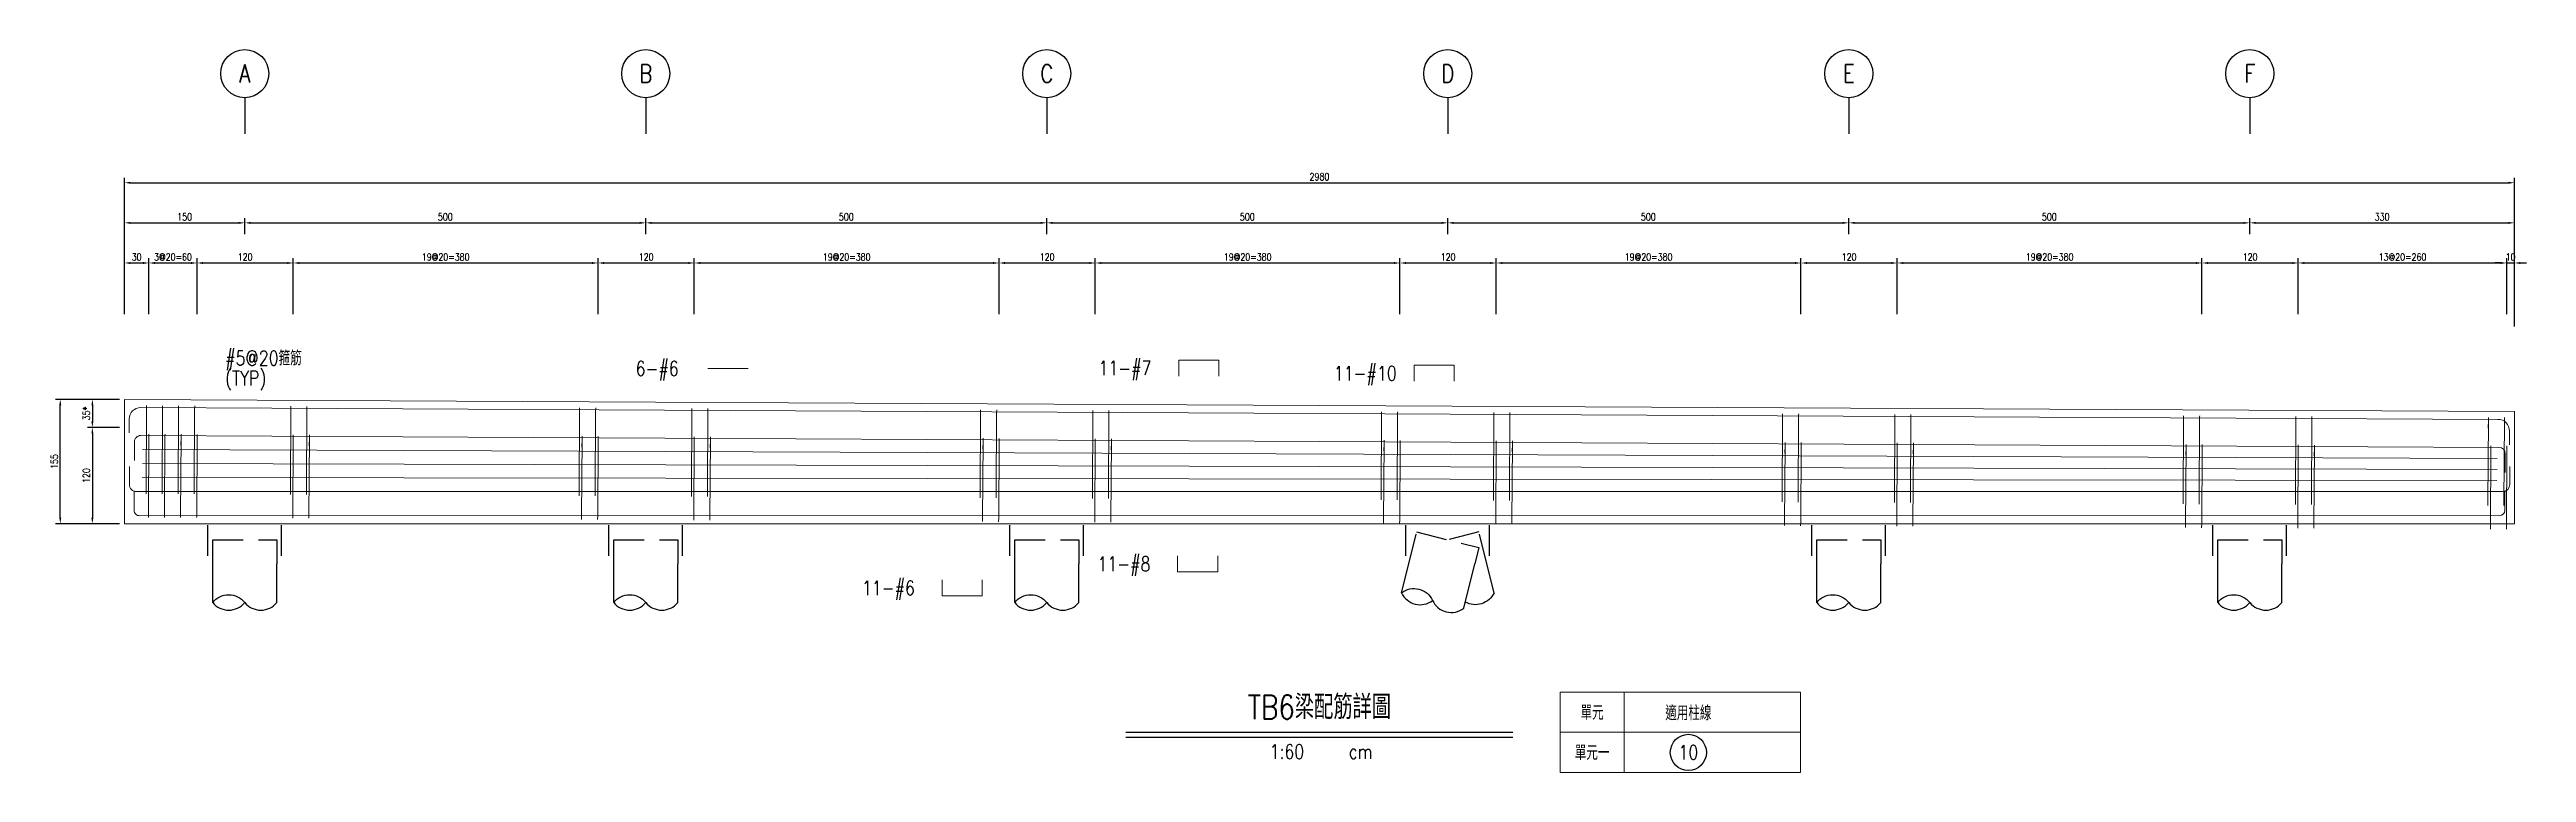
# Model space of a CAD drawing. Extents: x -4754 to 4976, y -19960 to 3841.
# Drawn here: x -359 to 2730, y -1610 to -709 of the extents above; entities that cross this region are included whole.
import ezdxf
from ezdxf.enums import TextEntityAlignment as Align

# ---------------------------------------------------------------- set-up
doc = ezdxf.new("R2010")
doc.units = 0
doc.header["$LTSCALE"] = 3
doc.linetypes.add('DASHED', pattern=[19.05, 12.7, -6.35])
doc.layers.get('0').update_dxf_attribs({"linetype": 'CONTINUOUS'})
doc.layers.add('HB_0', color=7, linetype='CONTINUOUS', transparency=0.5)
for name, color, linetype in [('HB_DIM', 1, 'CONTINUOUS'), ('HB_SYMBOLS', 7, 'CONTINUOUS'), ('HB_TXT_CTEXT', 2, 'CONTINUOUS'), ('鋼筋', 3, 'CONTINUOUS')]:
    doc.layers.add(name, color=color, linetype=linetype)
doc.styles.get("Standard").update_dxf_attribs({"font": 'ROMANS.shx', "width": 0.8, "bigfont": 'chineset.shx'})
doc.dimstyles.new('30', dxfattribs={"dimscale": 3, "dimtxt": 3, "dimasz": 2.5, "dimexe": 2, "dimexo": 2, "dimgap": 1, "dimtad": 1, "dimdsep": 46, "dimtxsty": 'Standard', "dimcen": 0, "dimclrd": 256, "dimclre": 256, "dimclrt": 2, "dimadec": 0, "dimazin": 0, "dimtfac": 1, "dimtix": 1, "dimtmove": 2, "dimatfit": 3, "dimfxl": 1, "dimtolj": 1, "dimtzin": 0, "dimarcsym": 0})

msp = doc.modelspace()

# ---------------------------------------------------------------- texts
at = {"layer": 'HB_TXT_CTEXT', "linetype": 'Continuous', "width": 0.8}
for s, p in [('#5@20箍筋', (-139.869, -1093.404, 74.62)), ('(TYP)', (-139.869, -1118.404, 74.62)), (' 6-#6', (362.142, -1106.359, 84.5)), ('11-#7', (949.051, -1105.823, -84.5)), ('11-#10', (1242.523, -1112.301, -84.5)), ('11-#8', (947.798, -1349.808, -84.5)), ('11-#6', (654.132, -1379.826, -84.5))]:
    msp.add_text(s, height=18, dxfattribs=at).set_placement(p, align=Align.MIDDLE_LEFT)
for s, p in [('單元', (1564.573, -1534.802)), ('適用柱線', (1684.573, -1534.802)), ('單元一', (1564.573, -1584.802))]:
    msp.add_text(s, height=18, dxfattribs=at).set_placement(p, align=Align.MIDDLE)

# ---------------------------------------------------------------- blocks, each defined once
blk = doc.blocks.new('pile_vertical')
at = {"color": 252, "linetype": 'DASHED'}
for p, q in [((-46, -40), (-46, 0)), ((46, -40), (46, 0))]:
    blk.add_line(p, q, dxfattribs=at)
at = {"linetype": 'Continuous'}
for p, q in [((-40, -98.1), (-40, -50)), ((40, -98.1), (40, -50))]:
    blk.add_line(p, q, dxfattribs=at)
at = {"color": 252, "linetype": 'DASHED'}
blk.add_lwpolyline([(-40, -50), (-40, -20), (40, -20), (40, -50)], dxfattribs=at)
at = {"linetype": 'Continuous'}
for points in [[(-40, -98.1, -0.48), (0, -98.1, 0.48), (40, -98.1, 0.48)], [(-40, -98.1, 0.48), (0, -98.1, 0.48)]]:
    blk.add_lwpolyline(points, format="xyb", dxfattribs=at)
blk = doc.blocks.new('pile_racked_Transverse')
at = {"layer": 'HB_0', "color": 252, "linetype": 'DASHED'}
for p, q in [((-52.2, -40), (-52.2, 0)), ((52.2, -40), (52.2, 0))]:
    blk.add_line(p, q, dxfattribs=at)
at = {"layer": 'HB_0', "linetype": 'Continuous'}
for p, q in [((-57.7, -86), (-48.7, -50)), ((19.9, -105.4), (33.7, -50)), ((57.7, -86), (48.7, -50))]:
    blk.add_line(p, q, dxfattribs=at)
at = {"layer": 'HB_0', "color": 252, "linetype": 'DASHED'}
for points in [[(-48.7, -50), (-38.8, -10.3), (38.8, -29.7), (33.7, -50)], [(48.7, -50), (38.8, -10.3), (0, -20)]]:
    blk.add_lwpolyline(points, dxfattribs=at)
at = {"layer": 'HB_0', "linetype": 'Continuous'}
for points in [[(-57.7, -86, -0.48), (-18.9, -95.7, 0.48), (19.9, -105.4, 0.48)], [(-57.7, -86, 0.48), (-18.9, -95.7, 0.48)], [(57.7, -86, -0.439137), (21.8, -97.6, -0.439137)]]:
    blk.add_lwpolyline(points, format="xyb", dxfattribs=at)
blk = doc.blocks.new('line_guide')
at = {"color": 4, "linetype": 'Continuous'}
blk.add_line((0, 0), (0, -45), dxfattribs=at)
blk.add_circle((0, 30), 30, dxfattribs=at)
at = {"color": 4, "linetype": 'Continuous', "width": 0.8}
blk.add_attdef('A', text='', height=22.5, dxfattribs=at).set_placement((0, 30), align=Align.MIDDLE)
blk = doc.blocks.new('title_beam')
at = {"color": 3, "linetype": 'Continuous'}
blk.add_line((-241.2, 0), (241.2, 0), dxfattribs=at)
at = {"color": 1, "linetype": 'Continuous'}
blk.add_line((-241.2, -6), (241.2, -6), dxfattribs=at)
at = {"color": 3, "linetype": 'Continuous', "width": 0.8}
blk.add_attdef('TITLE', text='', height=30, dxfattribs=at).set_placement((0, 33), align=Align.MIDDLE)
at = {"linetype": 'Continuous', "width": 0.8}
blk.add_attdef('SCALE', text='', height=18, dxfattribs=at).set_placement((-40.6, -24), align=Align.MIDDLE)
blk.add_attdef('CM', (36.5, -33), '', height=18, dxfattribs=at)
blk = doc.blocks.new('line_tag')
at = {"layer": 'HB_SYMBOLS', "color": 4, "linetype": 'Continuous'}
blk.add_circle((0, 0), 22.5, dxfattribs=at)
at = {"color": 4, "linetype": 'Continuous', "width": 0.8}
blk.add_attdef('A', text='', height=18, dxfattribs=at).set_placement((0, 0), align=Align.MIDDLE)
blk = doc.blocks.new('*D87')
at = {"layer": 'HB_DIM', "linetype": 'Continuous', "lineweight": -2}
for p, q in [((-271.4, -1144.8), (-311.4, -1144.8)), ((-305.4, -1152.3), (-305.4, -1172.3)), ((-271.4, -1179.8), (-311.4, -1179.8))]:
    blk.add_line(p, q, dxfattribs=at)
at = {"layer": 'HB_DIM'}
for points in [[(-304.2, -1152.3), (-306.7, -1152.3), (-305.4, -1144.8)], [(-306.7, -1172.3), (-304.2, -1172.3), (-305.4, -1179.8)]]:
    blk.add_solid(points, dxfattribs=at)
at = {"layer": 'HB_DIM', "color": 2, "linetype": 'Continuous', "insert": (-312.9, -1162.3), "char_height": 9, "attachment_point": 5, "rotation": 90}
blk.add_mtext('\\A1;35*', dxfattribs=at)
blk = doc.blocks.new('*D88')
at = {"layer": 'HB_DIM', "linetype": 'Continuous', "lineweight": -2}
for p, q in [((-271.4, -1179.8), (-311.4, -1179.8)), ((-305.4, -1187.3), (-305.4, -1292.3)), ((-271.4, -1299.8), (-311.4, -1299.8))]:
    blk.add_line(p, q, dxfattribs=at)
at = {"layer": 'HB_DIM'}
for points in [[(-304.2, -1187.3), (-306.7, -1187.3), (-305.4, -1179.8)], [(-306.7, -1292.3), (-304.2, -1292.3), (-305.4, -1299.8)]]:
    blk.add_solid(points, dxfattribs=at)
at = {"layer": 'HB_DIM', "color": 2, "linetype": 'Continuous', "insert": (-312.9, -1239.8), "char_height": 9, "attachment_point": 5, "rotation": 90}
blk.add_mtext('\\A1;120', dxfattribs=at)
blk = doc.blocks.new('*D89')
at = {"layer": 'HB_DIM', "linetype": 'Continuous', "lineweight": -2}
for p, q in [((-265.4, -1038.8), (-265.4, -968.8)), ((-257.9, -974.8), (-242.4, -974.8)), ((-234.9, -1038.8), (-234.9, -968.8))]:
    blk.add_line(p, q, dxfattribs=at)
at = {"layer": 'HB_DIM'}
for points in [[(-257.9, -973.6), (-257.9, -976.1), (-265.4, -974.8)], [(-242.4, -976.1), (-242.4, -973.6), (-234.9, -974.8)]]:
    blk.add_solid(points, dxfattribs=at)
at = {"layer": 'HB_DIM', "color": 2, "linetype": 'Continuous', "insert": (-250.2, -967.3), "char_height": 9, "attachment_point": 5, "rotation": 0}
blk.add_mtext('\\A1;30', dxfattribs=at)
blk = doc.blocks.new('*D90')
at = {"layer": 'HB_DIM', "linetype": 'Continuous', "lineweight": -2}
for p, q in [((-234.9, -1038.8), (-234.9, -968.8)), ((-227.4, -974.8), (-182.4, -974.8)), ((-174.9, -1038.8), (-174.9, -968.8))]:
    blk.add_line(p, q, dxfattribs=at)
at = {"layer": 'HB_DIM'}
for points in [[(-227.4, -973.6), (-227.4, -976.1), (-234.9, -974.8)], [(-182.4, -976.1), (-182.4, -973.6), (-174.9, -974.8)]]:
    blk.add_solid(points, dxfattribs=at)
at = {"layer": 'HB_DIM', "color": 2, "linetype": 'Continuous', "insert": (-204.9, -967.3), "char_height": 9, "attachment_point": 5, "rotation": 0}
blk.add_mtext('\\A1;3@20=60', dxfattribs=at)
blk = doc.blocks.new('*D91')
at = {"layer": 'HB_DIM', "linetype": 'Continuous', "lineweight": -2}
for p, q in [((-174.9, -1038.8), (-174.9, -968.8)), ((-167.4, -974.8), (-62.4, -974.8)), ((-54.9, -1038.8), (-54.9, -968.8))]:
    blk.add_line(p, q, dxfattribs=at)
at = {"layer": 'HB_DIM'}
for points in [[(-167.4, -973.6), (-167.4, -976.1), (-174.9, -974.8)], [(-62.4, -976.1), (-62.4, -973.6), (-54.9, -974.8)]]:
    blk.add_solid(points, dxfattribs=at)
at = {"layer": 'HB_DIM', "color": 2, "linetype": 'Continuous', "insert": (-114.9, -967.3), "char_height": 9, "attachment_point": 5, "rotation": 0}
blk.add_mtext('\\A1;120', dxfattribs=at)
blk = doc.blocks.new('*D92')
at = {"layer": 'HB_DIM', "linetype": 'Continuous', "lineweight": -2}
for p, q in [((-54.9, -1038.8), (-54.9, -968.8)), ((-47.4, -974.8), (317.6, -974.8)), ((325.1, -1038.8), (325.1, -968.8))]:
    blk.add_line(p, q, dxfattribs=at)
at = {"layer": 'HB_DIM'}
for points in [[(-47.4, -973.6), (-47.4, -976.1), (-54.9, -974.8)], [(317.6, -976.1), (317.6, -973.6), (325.1, -974.8)]]:
    blk.add_solid(points, dxfattribs=at)
at = {"layer": 'HB_DIM', "color": 2, "linetype": 'Continuous', "insert": (135.1, -967.3), "char_height": 9, "attachment_point": 5, "rotation": 0}
blk.add_mtext('\\A1;19@20=380', dxfattribs=at)
blk = doc.blocks.new('*D93')
at = {"layer": 'HB_DIM', "linetype": 'Continuous', "lineweight": -2}
for p, q in [((325.1, -1038.8), (325.1, -968.8)), ((332.6, -974.8), (437.6, -974.8)), ((445.1, -1038.8), (445.1, -968.8))]:
    blk.add_line(p, q, dxfattribs=at)
at = {"layer": 'HB_DIM'}
for points in [[(332.6, -973.6), (332.6, -976.1), (325.1, -974.8)], [(437.6, -976.1), (437.6, -973.6), (445.1, -974.8)]]:
    blk.add_solid(points, dxfattribs=at)
at = {"layer": 'HB_DIM', "color": 2, "linetype": 'Continuous', "insert": (385.1, -967.3), "char_height": 9, "attachment_point": 5, "rotation": 0}
blk.add_mtext('\\A1;120', dxfattribs=at)
blk = doc.blocks.new('*D94')
at = {"layer": 'HB_DIM', "linetype": 'Continuous', "lineweight": -2}
for p, q in [((445.1, -1038.8), (445.1, -968.8)), ((452.6, -974.8), (817.6, -974.8)), ((825.1, -1038.8), (825.1, -968.8))]:
    blk.add_line(p, q, dxfattribs=at)
at = {"layer": 'HB_DIM'}
for points in [[(452.6, -973.6), (452.6, -976.1), (445.1, -974.8)], [(817.6, -976.1), (817.6, -973.6), (825.1, -974.8)]]:
    blk.add_solid(points, dxfattribs=at)
at = {"layer": 'HB_DIM', "color": 2, "linetype": 'Continuous', "insert": (635.1, -967.3), "char_height": 9, "attachment_point": 5, "rotation": 0}
blk.add_mtext('\\A1;19@20=380', dxfattribs=at)
blk = doc.blocks.new('*D95')
at = {"layer": 'HB_DIM', "linetype": 'Continuous', "lineweight": -2}
for p, q in [((825.1, -1038.8), (825.1, -968.8)), ((832.6, -974.8), (937.6, -974.8)), ((945.1, -1038.8), (945.1, -968.8))]:
    blk.add_line(p, q, dxfattribs=at)
at = {"layer": 'HB_DIM'}
for points in [[(832.6, -973.6), (832.6, -976.1), (825.1, -974.8)], [(937.6, -976.1), (937.6, -973.6), (945.1, -974.8)]]:
    blk.add_solid(points, dxfattribs=at)
at = {"layer": 'HB_DIM', "color": 2, "linetype": 'Continuous', "insert": (885.1, -967.3), "char_height": 9, "attachment_point": 5, "rotation": 0}
blk.add_mtext('\\A1;120', dxfattribs=at)
blk = doc.blocks.new('*D96')
at = {"layer": 'HB_DIM', "linetype": 'Continuous', "lineweight": -2}
for p, q in [((945.1, -1038.8), (945.1, -968.8)), ((952.6, -974.8), (1317.5, -974.8)), ((1325, -1038.8), (1325, -968.8))]:
    blk.add_line(p, q, dxfattribs=at)
at = {"layer": 'HB_DIM'}
for points in [[(952.6, -973.6), (952.6, -976.1), (945.1, -974.8)], [(1317.5, -976.1), (1317.5, -973.6), (1325, -974.8)]]:
    blk.add_solid(points, dxfattribs=at)
at = {"layer": 'HB_DIM', "color": 2, "linetype": 'Continuous', "insert": (1135.1, -967.3), "char_height": 9, "attachment_point": 5, "rotation": 0}
blk.add_mtext('\\A1;19@20=380', dxfattribs=at)
blk = doc.blocks.new('*D97')
at = {"layer": 'HB_DIM', "linetype": 'Continuous', "lineweight": -2}
for p, q in [((1325, -1038.8), (1325, -968.8)), ((1332.5, -974.8), (1437.5, -974.8)), ((1445, -1038.8), (1445, -968.8))]:
    blk.add_line(p, q, dxfattribs=at)
at = {"layer": 'HB_DIM'}
for points in [[(1332.5, -973.6), (1332.5, -976.1), (1325, -974.8)], [(1437.5, -976.1), (1437.5, -973.6), (1445, -974.8)]]:
    blk.add_solid(points, dxfattribs=at)
at = {"layer": 'HB_DIM', "color": 2, "linetype": 'Continuous', "insert": (1385, -967.3), "char_height": 9, "attachment_point": 5, "rotation": 0}
blk.add_mtext('\\A1;120', dxfattribs=at)
blk = doc.blocks.new('*D98')
at = {"layer": 'HB_DIM', "linetype": 'Continuous', "lineweight": -2}
for p, q in [((1445, -1038.8), (1445, -968.8)), ((1452.5, -974.8), (1817.5, -974.8)), ((1825, -1038.8), (1825, -968.8))]:
    blk.add_line(p, q, dxfattribs=at)
at = {"layer": 'HB_DIM'}
for points in [[(1452.5, -973.6), (1452.5, -976.1), (1445, -974.8)], [(1817.5, -976.1), (1817.5, -973.6), (1825, -974.8)]]:
    blk.add_solid(points, dxfattribs=at)
at = {"layer": 'HB_DIM', "color": 2, "linetype": 'Continuous', "insert": (1635, -967.3), "char_height": 9, "attachment_point": 5, "rotation": 0}
blk.add_mtext('\\A1;19@20=380', dxfattribs=at)
blk = doc.blocks.new('*D99')
at = {"layer": 'HB_DIM', "linetype": 'Continuous', "lineweight": -2}
for p, q in [((1825, -1038.8), (1825, -968.8)), ((1832.5, -974.8), (1937.5, -974.8)), ((1945, -1038.8), (1945, -968.8))]:
    blk.add_line(p, q, dxfattribs=at)
at = {"layer": 'HB_DIM'}
for points in [[(1832.5, -973.6), (1832.5, -976.1), (1825, -974.8)], [(1937.5, -976.1), (1937.5, -973.6), (1945, -974.8)]]:
    blk.add_solid(points, dxfattribs=at)
at = {"layer": 'HB_DIM', "color": 2, "linetype": 'Continuous', "insert": (1885, -967.3), "char_height": 9, "attachment_point": 5, "rotation": 0}
blk.add_mtext('\\A1;120', dxfattribs=at)
blk = doc.blocks.new('*D100')
at = {"layer": 'HB_DIM', "linetype": 'Continuous', "lineweight": -2}
for p, q in [((1945, -1038.8), (1945, -968.8)), ((1952.5, -974.8), (2317.5, -974.8)), ((2325, -1038.8), (2325, -968.8))]:
    blk.add_line(p, q, dxfattribs=at)
at = {"layer": 'HB_DIM'}
for points in [[(1952.5, -973.6), (1952.5, -976.1), (1945, -974.8)], [(2317.5, -976.1), (2317.5, -973.6), (2325, -974.8)]]:
    blk.add_solid(points, dxfattribs=at)
at = {"layer": 'HB_DIM', "color": 2, "linetype": 'Continuous', "insert": (2135, -967.3), "char_height": 9, "attachment_point": 5, "rotation": 0}
blk.add_mtext('\\A1;19@20=380', dxfattribs=at)
blk = doc.blocks.new('*D101')
at = {"layer": 'HB_DIM', "linetype": 'Continuous', "lineweight": -2}
for p, q in [((2325, -1038.8), (2325, -968.8)), ((2332.5, -974.8), (2437.5, -974.8)), ((2445, -1038.8), (2445, -968.8))]:
    blk.add_line(p, q, dxfattribs=at)
at = {"layer": 'HB_DIM'}
for points in [[(2332.5, -973.6), (2332.5, -976.1), (2325, -974.8)], [(2437.5, -976.1), (2437.5, -973.6), (2445, -974.8)]]:
    blk.add_solid(points, dxfattribs=at)
at = {"layer": 'HB_DIM', "color": 2, "linetype": 'Continuous', "insert": (2385, -967.3), "char_height": 9, "attachment_point": 5, "rotation": 0}
blk.add_mtext('\\A1;120', dxfattribs=at)
blk = doc.blocks.new('*D102')
at = {"layer": 'HB_DIM', "linetype": 'Continuous', "lineweight": -2}
for p, q in [((2445, -1038.8), (2445, -968.8)), ((2452.5, -974.8), (2697.5, -974.8)), ((2705, -1038.8), (2705, -968.8))]:
    blk.add_line(p, q, dxfattribs=at)
at = {"layer": 'HB_DIM'}
for points in [[(2452.5, -973.6), (2452.5, -976.1), (2445, -974.8)], [(2697.5, -976.1), (2697.5, -973.6), (2705, -974.8)]]:
    blk.add_solid(points, dxfattribs=at)
at = {"layer": 'HB_DIM', "color": 2, "linetype": 'Continuous', "insert": (2575, -967.3), "char_height": 9, "attachment_point": 5, "rotation": 0}
blk.add_mtext('\\A1;13@20=260', dxfattribs=at)
blk = doc.blocks.new('*D103')
at = {"layer": 'HB_DIM', "linetype": 'Continuous', "lineweight": -2}
for p, q in [((2697.5, -974.8), (2690, -974.8)), ((2705, -1038.8), (2705, -968.8)), ((2705, -974.8), (2714.6, -974.8)), ((2714.6, -1038.8), (2714.6, -968.8)), ((2722.1, -974.8), (2729.6, -974.8))]:
    blk.add_line(p, q, dxfattribs=at)
at = {"layer": 'HB_DIM'}
for points in [[(2697.5, -976.1), (2697.5, -973.6), (2705, -974.8)], [(2722.1, -973.6), (2722.1, -976.1), (2714.6, -974.8)]]:
    blk.add_solid(points, dxfattribs=at)
at = {"layer": 'HB_DIM', "color": 2, "linetype": 'Continuous', "insert": (2709.8, -967.3), "char_height": 9, "attachment_point": 5, "rotation": 0}
blk.add_mtext('\\A1;10', dxfattribs=at)
blk = doc.blocks.new('*D104')
at = {"layer": 'HB_DIM', "linetype": 'Continuous', "lineweight": -2}
for p, q in [((-265.4, -1038.8), (-265.4, -868.8)), ((-257.9, -874.8), (2707.1, -874.8)), ((2714.6, -1053.8), (2714.6, -868.8))]:
    blk.add_line(p, q, dxfattribs=at)
at = {"layer": 'HB_DIM'}
for points in [[(-257.9, -873.6), (-257.9, -876.1), (-265.4, -874.8)], [(2707.1, -876.1), (2707.1, -873.6), (2714.6, -874.8)]]:
    blk.add_solid(points, dxfattribs=at)
at = {"layer": 'HB_DIM', "color": 2, "linetype": 'Continuous', "insert": (1224.6, -867.3), "char_height": 9, "attachment_point": 5, "rotation": 0}
blk.add_mtext('\\A1;2980', dxfattribs=at)
blk = doc.blocks.new('*D105')
at = {"layer": 'HB_DIM', "linetype": 'Continuous', "lineweight": -2}
for p, q in [((-265.4, -1038.8), (-265.4, -918.8)), ((-257.9, -924.8), (-122.9, -924.8)), ((-115.4, -938.8), (-115.4, -918.8))]:
    blk.add_line(p, q, dxfattribs=at)
at = {"layer": 'HB_DIM'}
for points in [[(-257.9, -923.6), (-257.9, -926.1), (-265.4, -924.8)], [(-122.9, -926.1), (-122.9, -923.6), (-115.4, -924.8)]]:
    blk.add_solid(points, dxfattribs=at)
at = {"layer": 'HB_DIM', "color": 2, "linetype": 'Continuous', "insert": (-190.4, -917.3), "char_height": 9, "attachment_point": 5, "rotation": 0}
blk.add_mtext('\\A1;150', dxfattribs=at)
blk = doc.blocks.new('*D106')
at = {"layer": 'HB_DIM', "linetype": 'Continuous', "lineweight": -2}
for p, q in [((-115.4, -938.8), (-115.4, -918.8)), ((-107.9, -924.8), (377.1, -924.8)), ((384.6, -938.8), (384.6, -918.8))]:
    blk.add_line(p, q, dxfattribs=at)
at = {"layer": 'HB_DIM'}
for points in [[(-107.9, -923.6), (-107.9, -926.1), (-115.4, -924.8)], [(377.1, -926.1), (377.1, -923.6), (384.6, -924.8)]]:
    blk.add_solid(points, dxfattribs=at)
at = {"layer": 'HB_DIM', "color": 2, "linetype": 'Continuous', "insert": (134.6, -917.3), "char_height": 9, "attachment_point": 5, "rotation": 0}
blk.add_mtext('\\A1;500', dxfattribs=at)
blk = doc.blocks.new('*D107')
at = {"layer": 'HB_DIM', "linetype": 'Continuous', "lineweight": -2}
for p, q in [((384.6, -938.8), (384.6, -918.8)), ((392.1, -924.8), (877.1, -924.8)), ((884.6, -938.8), (884.6, -918.8))]:
    blk.add_line(p, q, dxfattribs=at)
at = {"layer": 'HB_DIM'}
for points in [[(392.1, -923.6), (392.1, -926.1), (384.6, -924.8)], [(877.1, -926.1), (877.1, -923.6), (884.6, -924.8)]]:
    blk.add_solid(points, dxfattribs=at)
at = {"layer": 'HB_DIM', "color": 2, "linetype": 'Continuous', "insert": (634.6, -917.3), "char_height": 9, "attachment_point": 5, "rotation": 0}
blk.add_mtext('\\A1;500', dxfattribs=at)
blk = doc.blocks.new('*D108')
at = {"layer": 'HB_DIM', "linetype": 'Continuous', "lineweight": -2}
for p, q in [((884.6, -938.8), (884.6, -918.8)), ((892.1, -924.8), (1377.1, -924.8)), ((1384.6, -938.8), (1384.6, -918.8))]:
    blk.add_line(p, q, dxfattribs=at)
at = {"layer": 'HB_DIM'}
for points in [[(892.1, -923.6), (892.1, -926.1), (884.6, -924.8)], [(1377.1, -926.1), (1377.1, -923.6), (1384.6, -924.8)]]:
    blk.add_solid(points, dxfattribs=at)
at = {"layer": 'HB_DIM', "color": 2, "linetype": 'Continuous', "insert": (1134.6, -917.3), "char_height": 9, "attachment_point": 5, "rotation": 0}
blk.add_mtext('\\A1;500', dxfattribs=at)
blk = doc.blocks.new('*D109')
at = {"layer": 'HB_DIM', "linetype": 'Continuous', "lineweight": -2}
for p, q in [((1384.6, -938.8), (1384.6, -918.8)), ((1392.1, -924.8), (1877.1, -924.8)), ((1884.6, -938.8), (1884.6, -918.8))]:
    blk.add_line(p, q, dxfattribs=at)
at = {"layer": 'HB_DIM'}
for points in [[(1392.1, -923.6), (1392.1, -926.1), (1384.6, -924.8)], [(1877.1, -926.1), (1877.1, -923.6), (1884.6, -924.8)]]:
    blk.add_solid(points, dxfattribs=at)
at = {"layer": 'HB_DIM', "color": 2, "linetype": 'Continuous', "insert": (1634.6, -917.3), "char_height": 9, "attachment_point": 5, "rotation": 0}
blk.add_mtext('\\A1;500', dxfattribs=at)
blk = doc.blocks.new('*D110')
at = {"layer": 'HB_DIM', "linetype": 'Continuous', "lineweight": -2}
for p, q in [((1884.6, -938.8), (1884.6, -918.8)), ((1892.1, -924.8), (2377.1, -924.8)), ((2384.6, -938.8), (2384.6, -918.8))]:
    blk.add_line(p, q, dxfattribs=at)
at = {"layer": 'HB_DIM'}
for points in [[(1892.1, -923.6), (1892.1, -926.1), (1884.6, -924.8)], [(2377.1, -926.1), (2377.1, -923.6), (2384.6, -924.8)]]:
    blk.add_solid(points, dxfattribs=at)
at = {"layer": 'HB_DIM', "color": 2, "linetype": 'Continuous', "insert": (2134.6, -917.3), "char_height": 9, "attachment_point": 5, "rotation": 0}
blk.add_mtext('\\A1;500', dxfattribs=at)
blk = doc.blocks.new('*D111')
at = {"layer": 'HB_DIM', "linetype": 'Continuous', "lineweight": -2}
for p, q in [((2384.6, -938.8), (2384.6, -918.8)), ((2392.1, -924.8), (2707.1, -924.8)), ((2714.6, -1038.8), (2714.6, -918.8))]:
    blk.add_line(p, q, dxfattribs=at)
at = {"layer": 'HB_DIM'}
for points in [[(2392.1, -923.6), (2392.1, -926.1), (2384.6, -924.8)], [(2707.1, -926.1), (2707.1, -923.6), (2714.6, -924.8)]]:
    blk.add_solid(points, dxfattribs=at)
at = {"layer": 'HB_DIM', "color": 2, "linetype": 'Continuous', "insert": (2549.6, -917.3), "char_height": 9, "attachment_point": 5, "rotation": 0}
blk.add_mtext('\\A1;330', dxfattribs=at)
blk = doc.blocks.new('*D112')
at = {"layer": 'HB_DIM', "linetype": 'Continuous', "lineweight": -2}
for p, q in [((-281.4, -1144.8), (-351.4, -1144.8)), ((-345.4, -1292.3), (-345.4, -1152.3)), ((-281.4, -1299.8), (-351.4, -1299.8))]:
    blk.add_line(p, q, dxfattribs=at)
at = {"layer": 'HB_DIM'}
for points in [[(-344.2, -1152.3), (-346.7, -1152.3), (-345.4, -1144.8)], [(-346.7, -1292.3), (-344.2, -1292.3), (-345.4, -1299.8)]]:
    blk.add_solid(points, dxfattribs=at)
at = {"layer": 'HB_DIM', "color": 2, "linetype": 'Continuous', "insert": (-352.9, -1222.3), "char_height": 9, "attachment_point": 5, "rotation": 90}
blk.add_mtext('\\A1;155', dxfattribs=at)

# ---------------------------------------------------------------- dimensions: what is measured, and where the dimension line sits
at = {"layer": 'HB_DIM', "linetype": 'Continuous'}
for base, p1, p2, angle, override, picture, middle in [((2714.573, -874.802), (-265.427, -1044.802), (2714.573, -1059.802), 0, {"dimdec": 0, "dimpost": '<>'}, '*D104', (1224.573, -867.302)), ((-115.427, -924.802), (-265.427, -1044.802), (-115.427, -944.802, 55.5), 0, {"dimdec": 0, "dimpost": '<>'}, '*D105', (-190.427, -917.302)), ((384.573, -924.802), (-115.427, -944.802, 55.5), (384.573, -944.802, 555.5), 0, {"dimdec": 0, "dimpost": '<>'}, '*D106', (134.573, -917.302)), ((884.573, -924.802), (384.573, -944.802, 555.5), (884.573, -944.802, 1055.5), 0, {"dimdec": 0, "dimpost": '<>'}, '*D107', (634.573, -917.302)), ((1384.573, -924.802), (884.573, -944.802, 1055.5), (1384.573, -944.802, 1555.5), 0, {"dimdec": 0, "dimpost": '<>'}, '*D108', (1134.573, -917.302)), ((1884.573, -924.802), (1384.573, -944.802, 1555.5), (1884.573, -944.802, 2055.5), 0, {"dimdec": 0, "dimpost": '<>'}, '*D109', (1634.573, -917.302)), ((2384.573, -924.802), (1884.573, -944.802, 2055.5), (2384.573, -944.802, 2555.5), 0, {"dimdec": 0, "dimpost": '<>'}, '*D110', (2134.573, -917.302)), ((2714.573, -924.802), (2384.573, -944.802, 2555.5), (2714.573, -1044.802), 0, {"dimdec": 0, "dimpost": '<>'}, '*D111', (2549.573, -917.302)), ((-234.932, -974.802), (-265.427, -1044.802), (-234.932, -1044.802, 78.455), 0, {"dimdec": 0, "dimpost": '<>'}, '*D89', (-250.179, -967.302)), ((-54.934, -974.802), (-174.933, -1044.802, 78.455), (-54.934, -1044.802, 78.455), 0, {"dimdec": 0, "dimpost": '<>'}, '*D91', (-114.934, -967.302)), ((445.059, -974.802), (325.061, -1044.802, 78.455), (445.059, -1044.802, 78.455), 0, {"dimdec": 0, "dimpost": '<>'}, '*D93', (385.06, -967.302)), ((945.053, -974.802), (825.055, -1044.802, 78.455), (945.053, -1044.802, 78.455), 0, {"dimdec": 0, "dimpost": '<>'}, '*D95', (885.054, -967.302)), ((1445.047, -974.802), (1325.048, -1044.802, 78.455), (1445.047, -1044.802, 78.455), 0, {"dimdec": 0, "dimpost": '<>'}, '*D97', (1385.047, -967.302)), ((1945.04, -974.802), (1825.042, -1044.802, 78.455), (1945.04, -1044.802, 78.455), 0, {"dimdec": 0, "dimpost": '<>'}, '*D99', (1885.041, -967.302)), ((2445.034, -974.802), (2325.036, -1044.802, 78.455), (2445.034, -1044.802, 78.455), 0, {"dimdec": 0, "dimpost": '<>'}, '*D101', (2385.035, -967.302)), ((2714.573, -974.802), (2705.031, -1044.802, 78.455), (2714.573, -1044.802), 0, {"dimdec": 0, "dimpost": '<>'}, '*D103', (2709.802, -967.302)), ((-345.427, -1144.802), (-275.427, -1299.802), (-275.427, -1144.802), 90, {"dimtad": 4, "dimdec": 0, "dimpost": '<>'}, '*D112', (-352.927, -1222.302)), ((-305.427, -1299.802), (-265.427, -1179.802), (-265.427, -1299.802), 90, {"dimtad": 4, "dimdec": 0, "dimpost": '<>'}, '*D88', (-312.927, -1239.802))]:
    dim = msp.add_linear_dim(base=base, p1=p1, p2=p2, angle=angle, dimstyle='30', override=override, dxfattribs=at)
    dim.commit()
    dim.dimension.update_dxf_attribs({"geometry": picture, "text_midpoint": middle})
for base, p1, p2, angle, text, override, picture, middle in [((-174.933, -974.802), (-234.932, -1044.802, 78.455), (-174.933, -1044.802, 78.455), 0, '3@20=<>', {"dimdec": 0, "dimpost": '<>'}, '*D90', (-204.932, -967.302)), ((325.061, -974.802), (-54.934, -1044.802, 78.455), (325.061, -1044.802, 78.455), 0, '19@20=<>', {"dimdec": 0, "dimpost": '<>'}, '*D92', (135.063, -967.302)), ((825.055, -974.802), (445.059, -1044.802, 78.455), (825.055, -1044.802, 78.455), 0, '19@20=<>', {"dimdec": 0, "dimpost": '<>'}, '*D94', (635.057, -967.302)), ((1325.048, -974.802), (945.053, -1044.802, 78.455), (1325.048, -1044.802, 78.455), 0, '19@20=<>', {"dimdec": 0, "dimpost": '<>'}, '*D96', (1135.051, -967.302)), ((1825.042, -974.802), (1445.047, -1044.802, 78.455), (1825.042, -1044.802, 78.455), 0, '19@20=<>', {"dimdec": 0, "dimpost": '<>'}, '*D98', (1635.044, -967.302)), ((2325.036, -974.802), (1945.04, -1044.802, 78.455), (2325.036, -1044.802, 78.455), 0, '19@20=<>', {"dimdec": 0, "dimpost": '<>'}, '*D100', (2135.038, -967.302)), ((2705.031, -974.802), (2445.034, -1044.802, 78.455), (2705.031, -1044.802, 78.455), 0, '13@20=<>', {"dimdec": 0, "dimpost": '<>'}, '*D102', (2575.032, -967.302)), ((-305.427, -1179.802), (-265.427, -1144.802), (-265.427, -1179.802), 90, '<>*', {"dimtad": 4, "dimdec": 0, "dimpost": '<>'}, '*D87', (-312.927, -1162.302))]:
    dim = msp.add_linear_dim(base=base, p1=p1, p2=p2, angle=angle, text=text, dimstyle='30', override=override, dxfattribs=at)
    dim.commit()
    dim.dimension.update_dxf_attribs({"geometry": picture, "text_midpoint": middle})

# ---------------------------------------------------------------- linework, layer by layer
at = {"layer": 'HB_0', "lineweight": 5}
msp.add_lwpolyline([(-265.427, -1299.802), (-265.427, -1144.802), (2714.573, -1159.802), (2714.573, -1299.802), (-265.427, -1299.802)], dxfattribs=at)
at = {"layer": 'HB_DIM', "color": 1, "linetype": 'Continuous'}
for points in [[(-217.869, -1153.404, 0, 1.25, 0), (-207.869, -1143.404, 0, 0, 0), (-157.869, -1093.404, 0, 0, 0), (-139.869, -1093.404, 0, 0, 0)], [(-214.868, -1188.951, 0, 1.25, 0), (-207.193, -1176.085, 0, 0, 0), (-157.869, -1093.404, 0, 0, 0), (-139.869, -1093.404, 0, 0, 0)], [(344.142, -1226.359, 0, 1.25, 0), (344.142, -1211.359, 0, 0, 0), (344.142, -1106.359, 0, 0, 0), (362.142, -1106.359, 0, 0, 0)], [(344.142, -1243.104, 0, 1.25, 0), (344.142, -1228.104, 0, 0, 0), (344.142, -1106.359, 0, 0, 0), (362.142, -1106.359, 0, 0, 0)], [(344.142, -1209.614, 0, 1.25, 0), (344.142, -1194.614, 0, 0, 0), (344.142, -1106.359, 0, 0, 0), (362.142, -1106.359, 0, 0, 0)], [(931.051, -1195.823, 0, 1.25, 0), (931.051, -1180.823, 0, 0, 0), (931.051, -1105.823, 0, 0, 0), (949.051, -1105.823, 0, 0, 0)], [(1224.523, -1162.301, 0, 1.25, 0), (1224.523, -1147.301, 0, 0, 0), (1224.523, -1112.301, 0, 0, 0), (1242.523, -1112.301, 0, 0, 0)], [(929.798, -1259.808, 0, 1.25, 0), (929.798, -1274.808, 0, 0, 0), (929.798, -1349.808, 0, 0, 0), (947.798, -1349.808, 0, 0, 0)], [(636.132, -1289.826, 0, 1.25, 0), (636.132, -1304.826, 0, 0, 0), (636.132, -1379.826, 0, 0, 0), (654.132, -1379.826, 0, 0, 0)]]:
    msp.add_lwpolyline(points, format="xyseb", dxfattribs=at)
at = {"layer": 'HB_TXT_CTEXT', "lineweight": 5}
msp.add_line((462.142, -1106.359, 84.5), (512.142, -1106.359, 84.5), dxfattribs=at)
at = {"layer": 'HB_TXT_CTEXT', "color": 4, "lineweight": 5, "true_color": 0x00ffff}
for p, q in [((1604.573, -1509.802), (1604.573, -1609.802)), ((1524.573, -1559.802), (1824.573, -1559.802))]:
    msp.add_line(p, q, dxfattribs=at)
msp.add_lwpolyline([(1524.573, -1509.802), (1524.573, -1609.802), (1824.573, -1609.802), (1824.573, -1509.802), (1524.573, -1509.802)], dxfattribs=at)
at = {"layer": 'HB_TXT_CTEXT', "lineweight": 5}
for points in [[(1049.051, -1115.823, -84.5), (1049.051, -1095.823, -84.5), (1099.051, -1095.823, -84.5), (1099.051, -1115.823, -84.5)], [(1342.523, -1122.301, -84.5), (1342.523, -1102.301, -84.5), (1392.523, -1102.301, -84.5), (1392.523, -1122.301, -84.5)], [(1047.798, -1339.808, -84.5), (1047.798, -1359.808, -84.5), (1097.798, -1359.808, -84.5), (1097.798, -1339.808, -84.5)], [(754.132, -1369.826, -84.5), (754.132, -1389.826, -84.5), (804.132, -1389.826, -84.5), (804.132, -1369.826, -84.5)]]:
    msp.add_polyline3d(points, dxfattribs=at)
at = {"layer": '鋼筋', "lineweight": 5}
for p, q in [((-259.636, -1186.441, -84.5), (-259.55, -1169.321, -84.5)), ((-259.636, -1186.441, -68.8), (-259.55, -1169.321, -68.8)), ((-259.636, -1186.441, -53.1), (-259.55, -1169.321, -53.1)), ((-259.636, -1186.441, -37.4), (-259.55, -1169.321, -37.4)), ((-259.636, -1186.441, -21.7), (-259.55, -1169.321, -21.7)), ((-259.636, -1186.441, -6), (-259.55, -1169.321, -6)), ((-259.636, -1186.441, 9.7), (-259.55, -1169.321, 9.7)), ((-259.636, -1186.441, 25.4), (-259.55, -1169.321, 25.4)), ((-259.636, -1186.441, 41.1), (-259.55, -1169.321, 41.1)), ((-259.636, -1186.441, 56.8), (-259.55, -1169.321, 56.8)), ((-259.636, -1186.441, 72.5), (-259.55, -1169.321, 72.5)), ((-244.987, -1154.905, -84.5), (2694.033, -1169.698, -84.5)), ((-244.987, -1154.905, -68.8), (2694.033, -1169.698, -68.8)), ((-244.987, -1154.905, -53.1), (2694.033, -1169.698, -53.1)), ((-244.987, -1154.905, -37.4), (2694.033, -1169.698, -37.4)), ((-244.987, -1154.905, -21.7), (2694.033, -1169.698, -21.7)), ((-244.987, -1154.905, -6), (2694.033, -1169.698, -6)), ((-244.987, -1154.905, 9.7), (2694.033, -1169.698, 9.7)), ((-244.987, -1154.905, 25.4), (2694.033, -1169.698, 25.4)), ((-244.987, -1154.905, 41.1), (2694.033, -1169.698, 41.1)), ((-244.987, -1154.905, 56.8), (2694.033, -1169.698, 56.8)), ((-244.987, -1154.905, 72.5), (2694.033, -1169.698, 72.5)), ((-237.885, -1156.538, 80.905), (-238.398, -1258.398, 80.905)), ((-238.398, -1258.398, -80.905), (-237.885, -1156.538, -80.905)), ((-237.933, -1166.078, 72.955), (-237.885, -1156.538, 72.955)), ((-237.885, -1156.538, -72.955), (-237.933, -1166.078, -72.955)), ((-217.885, -1156.639, 80.905), (-218.398, -1258.498, 80.905)), ((-218.398, -1258.498, -80.905), (-217.885, -1156.639, -80.905)), ((-217.933, -1166.179, 72.955), (-217.885, -1156.639, 72.955)), ((-217.885, -1156.639, -72.955), (-217.933, -1166.179, -72.955)), ((-197.886, -1156.74, 80.905), (-198.398, -1258.599, 80.905)), ((-198.398, -1258.599, -80.905), (-197.886, -1156.74, -80.905)), ((-197.934, -1166.28, 72.955), (-197.886, -1156.74, 72.955)), ((-197.886, -1156.74, -72.955), (-197.934, -1166.28, -72.955)), ((-177.886, -1156.84, 80.905), (-178.399, -1258.7, 80.905)), ((-178.399, -1258.7, -80.905), (-177.886, -1156.84, -80.905)), ((-177.934, -1166.38, 72.955), (-177.886, -1156.84, 72.955)), ((-177.886, -1156.84, -72.955), (-177.934, -1166.38, -72.955)), ((-57.887, -1157.444, 80.905), (-58.4, -1259.304, 80.905)), ((-58.4, -1259.304, -80.905), (-57.887, -1157.444, -80.905)), ((-57.935, -1166.984, 72.955), (-57.887, -1157.444, 72.955)), ((-57.887, -1157.444, -72.955), (-57.935, -1166.984, -72.955)), ((-37.888, -1157.545, 80.905), (-38.4, -1259.404, 80.905)), ((-38.4, -1259.404, -80.905), (-37.888, -1157.545, -80.905)), ((-37.936, -1167.085, 72.955), (-37.888, -1157.545, 72.955)), ((-37.888, -1157.545, -72.955), (-37.936, -1167.085, -72.955)), ((302.108, -1159.257, 80.905), (301.595, -1261.116, 80.905)), ((301.595, -1261.116, -80.905), (302.108, -1159.257, -80.905)), ((302.06, -1168.796, 72.955), (302.108, -1159.257, 72.955)), ((302.108, -1159.257, -72.955), (302.06, -1168.796, -72.955)), ((322.108, -1159.357, 80.905), (321.595, -1261.217, 80.905)), ((321.595, -1261.217, -80.905), (322.108, -1159.357, -80.905)), ((322.06, -1168.897, 72.955), (322.108, -1159.357, 72.955)), ((322.108, -1159.357, -72.955), (322.06, -1168.897, -72.955)), ((442.106, -1159.961, 80.905), (441.594, -1261.821, 80.905)), ((441.594, -1261.821, -80.905), (442.106, -1159.961, -80.905)), ((442.058, -1169.501, 72.955), (442.106, -1159.961, 72.955)), ((442.106, -1159.961, -72.955), (442.058, -1169.501, -72.955)), ((462.106, -1160.062, 80.905), (461.593, -1261.921, 80.905)), ((461.593, -1261.921, -80.905), (462.106, -1160.062, -80.905)), ((462.058, -1169.602, 72.955), (462.106, -1160.062, 72.955)), ((462.106, -1160.062, -72.955), (462.058, -1169.602, -72.955)), ((802.102, -1161.773, 80.905), (801.589, -1263.633, 80.905)), ((801.589, -1263.633, -80.905), (802.102, -1161.773, -80.905)), ((802.054, -1171.313, 72.955), (802.102, -1161.773, 72.955)), ((802.102, -1161.773, -72.955), (802.054, -1171.313, -72.955)), ((822.101, -1161.874, 80.905), (821.589, -1263.733, 80.905)), ((821.589, -1263.733, -80.905), (822.101, -1161.874, -80.905)), ((822.053, -1171.414, 72.955), (822.101, -1161.874, 72.955)), ((822.101, -1161.874, -72.955), (822.053, -1171.414, -72.955)), ((942.1, -1162.478, 80.905), (941.587, -1264.337, 80.905)), ((941.587, -1264.337, -80.905), (942.1, -1162.478, -80.905)), ((942.052, -1172.018, 72.955), (942.1, -1162.478, 72.955)), ((942.1, -1162.478, -72.955), (942.052, -1172.018, -72.955)), ((962.1, -1162.579, 80.905), (961.587, -1264.438, 80.905)), ((961.587, -1264.438, -80.905), (962.1, -1162.579, -80.905)), ((962.052, -1172.119, 72.955), (962.1, -1162.579, 72.955)), ((962.1, -1162.579, -72.955), (962.052, -1172.119, -72.955)), ((1302.095, -1164.29, 80.905), (1301.583, -1266.149, 80.905)), ((1301.583, -1266.149, -80.905), (1302.095, -1164.29, -80.905)), ((1302.047, -1173.83, 72.955), (1302.095, -1164.29, 72.955)), ((1302.095, -1164.29, -72.955), (1302.047, -1173.83, -72.955)), ((1322.095, -1164.391, 80.905), (1321.582, -1266.25, 80.905)), ((1321.582, -1266.25, -80.905), (1322.095, -1164.391, -80.905)), ((1322.047, -1173.931, 72.955), (1322.095, -1164.391, 72.955)), ((1322.095, -1164.391, -72.955), (1322.047, -1173.931, -72.955)), ((1442.094, -1164.995, 80.905), (1441.581, -1266.854, 80.905)), ((1441.581, -1266.854, -80.905), (1442.094, -1164.995, -80.905)), ((1442.046, -1174.535, 72.955), (1442.094, -1164.995, 72.955)), ((1442.094, -1164.995, -72.955), (1442.046, -1174.535, -72.955)), ((1462.093, -1165.095, 80.905), (1461.581, -1266.955, 80.905)), ((1461.581, -1266.955, -80.905), (1462.093, -1165.095, -80.905)), ((1462.045, -1174.635, 72.955), (1462.093, -1165.095, 72.955)), ((1462.093, -1165.095, -72.955), (1462.045, -1174.635, -72.955)), ((1802.089, -1166.807, 80.905), (1801.576, -1268.666, 80.905)), ((1801.576, -1268.666, -80.905), (1802.089, -1166.807, -80.905)), ((1802.041, -1176.347, 72.955), (1802.089, -1166.807, 72.955)), ((1802.089, -1166.807, -72.955), (1802.041, -1176.347, -72.955)), ((1822.089, -1166.907, 80.905), (1821.576, -1268.767, 80.905)), ((1821.576, -1268.767, -80.905), (1822.089, -1166.907, -80.905)), ((1822.041, -1176.447, 72.955), (1822.089, -1166.907, 72.955)), ((1822.089, -1166.907, -72.955), (1822.041, -1176.447, -72.955)), ((1942.087, -1167.511, 80.905), (1941.575, -1269.371, 80.905)), ((1941.575, -1269.371, -80.905), (1942.087, -1167.511, -80.905)), ((1942.039, -1177.051, 72.955), (1942.087, -1167.511, 72.955)), ((1942.087, -1167.511, -72.955), (1942.039, -1177.051, -72.955)), ((1962.087, -1167.612, 80.905), (1961.574, -1269.471, 80.905)), ((1961.574, -1269.471, -80.905), (1962.087, -1167.612, -80.905)), ((1962.039, -1177.152, 72.955), (1962.087, -1167.612, 72.955)), ((1962.087, -1167.612, -72.955), (1962.039, -1177.152, -72.955)), ((2302.083, -1169.324, 80.905), (2301.57, -1271.183, 80.905)), ((2301.57, -1271.183, -80.905), (2302.083, -1169.324, -80.905)), ((2302.035, -1178.863, 72.955), (2302.083, -1169.324, 72.955)), ((2302.083, -1169.324, -72.955), (2302.035, -1178.863, -72.955)), ((2322.082, -1169.424, 80.905), (2321.57, -1271.284, 80.905)), ((2321.57, -1271.284, -80.905), (2322.082, -1169.424, -80.905)), ((2322.034, -1178.964, 72.955), (2322.082, -1169.424, 72.955)), ((2322.082, -1169.424, -72.955), (2322.034, -1178.964, -72.955)), ((2442.081, -1170.028, 80.905), (2441.568, -1271.888, 80.905)), ((2441.568, -1271.888, -80.905), (2442.081, -1170.028, -80.905)), ((2442.033, -1179.568, 72.955), (2442.081, -1170.028, 72.955)), ((2442.081, -1170.028, -72.955), (2442.033, -1179.568, -72.955)), ((2462.081, -1170.129, 80.905), (2461.568, -1271.988, 80.905)), ((2461.568, -1271.988, -80.905), (2462.081, -1170.129, -80.905)), ((2462.033, -1179.669, 72.955), (2462.081, -1170.129, 72.955)), ((2462.081, -1170.129, -72.955), (2462.033, -1179.669, -72.955)), ((2682.078, -1171.236, 80.905), (2681.565, -1273.096, 80.905)), ((2681.565, -1273.096, -80.905), (2682.078, -1171.236, -80.905)), ((2682.03, -1180.776, 72.955), (2682.078, -1171.236, 72.955)), ((2682.078, -1171.236, -72.955), (2682.03, -1180.776, -72.955)), ((2702.078, -1171.337, 80.905), (2701.565, -1273.196, 80.905)), ((2701.565, -1273.196, -80.905), (2702.078, -1171.337, -80.905)), ((2702.03, -1180.877, 72.955), (2702.078, -1171.337, 72.955)), ((2702.078, -1171.337, -72.955), (2702.03, -1180.877, -72.955)), ((-253.03, -1220.973, -84.5), (-252.912, -1197.633, -84.5)), ((-253.03, -1220.973, -67.6), (-252.912, -1197.633, -67.6)), ((-253.03, -1220.973, -50.7), (-252.912, -1197.633, -50.7)), ((-253.03, -1220.973, -33.8), (-252.912, -1197.633, -33.8)), ((-253.03, -1220.973, -16.9), (-252.912, -1197.633, -16.9)), ((-253.03, -1220.973), (-252.912, -1197.633)), ((-253.03, -1220.973, 16.9), (-252.912, -1197.633, 16.9)), ((-253.03, -1220.973, 33.8), (-252.912, -1197.633, 33.8)), ((-253.03, -1220.973, 50.7), (-252.912, -1197.633, 50.7)), ((-253.03, -1220.973, 67.6), (-252.912, -1197.633, 67.6)), ((-253.03, -1220.973, 84.5), (-252.912, -1197.633, 84.5)), ((-245.103, -1189.902, -84.5), (2695.282, -1204.703, -84.5)), ((-245.103, -1189.902, -67.6), (2695.282, -1204.703, -67.6)), ((-245.103, -1189.902, -50.7), (2695.282, -1204.703, -50.7)), ((-245.103, -1189.902, -33.8), (2695.282, -1204.703, -33.8)), ((-245.103, -1189.902, -16.9), (2695.282, -1204.703, -16.9)), ((-245.103, -1189.902), (2695.282, -1204.703)), ((-245.103, -1189.902, 16.9), (2695.282, -1204.703, 16.9)), ((-245.103, -1189.902, 33.8), (2695.282, -1204.703, 33.8)), ((-245.103, -1189.902, 50.7), (2695.282, -1204.703, 50.7)), ((-245.103, -1189.902, 67.6), (2695.282, -1204.703, 67.6)), ((-245.103, -1189.902, 84.5), (2695.282, -1204.703, 84.5)), ((-234.884, -1192.086, 86.405), (-235.367, -1287.943, 86.405)), ((-235.367, -1287.943, -86.405), (-234.884, -1192.086, -86.405)), ((-234.932, -1201.626, 78.455), (-234.884, -1192.086, 78.455)), ((-234.884, -1192.086, -78.455), (-234.932, -1201.626, -78.455)), ((-214.884, -1192.186, 86.405), (-215.367, -1288.044, 86.405)), ((-215.367, -1288.044, -86.405), (-214.884, -1192.186, -86.405)), ((-214.932, -1201.726, 78.455), (-214.884, -1192.186, 78.455)), ((-214.884, -1192.186, -78.455), (-214.932, -1201.726, -78.455)), ((-194.885, -1192.287, 86.405), (-195.367, -1288.145, 86.405)), ((-195.367, -1288.145, -86.405), (-194.885, -1192.287, -86.405)), ((-194.933, -1201.827, 78.455), (-194.885, -1192.287, 78.455)), ((-194.885, -1192.287, -78.455), (-194.933, -1201.827, -78.455)), ((-174.885, -1192.388, 86.405), (-175.367, -1288.245, 86.405)), ((-175.367, -1288.245, -86.405), (-174.885, -1192.388, -86.405)), ((-174.933, -1201.928, 78.455), (-174.885, -1192.388, 78.455)), ((-174.885, -1192.388, -78.455), (-174.933, -1201.928, -78.455)), ((-54.886, -1192.992, 86.405), (-55.369, -1288.849, 86.405)), ((-55.369, -1288.849, -86.405), (-54.886, -1192.992, -86.405)), ((-54.934, -1202.532, 78.455), (-54.886, -1192.992, 78.455)), ((-54.886, -1192.992, -78.455), (-54.934, -1202.532, -78.455)), ((-34.887, -1193.092, 86.405), (-35.369, -1288.95, 86.405)), ((-35.369, -1288.95, -86.405), (-34.887, -1193.092, -86.405)), ((-34.935, -1202.632, 78.455), (-34.887, -1193.092, 78.455)), ((-34.887, -1193.092, -78.455), (-34.935, -1202.632, -78.455)), ((305.109, -1194.804, 86.405), (304.627, -1290.661, 86.405)), ((304.627, -1290.661, -86.405), (305.109, -1194.804, -86.405)), ((305.061, -1204.344, 78.455), (305.109, -1194.804, 78.455)), ((305.109, -1194.804, -78.455), (305.061, -1204.344, -78.455)), ((325.109, -1194.904, 86.405), (324.626, -1290.762, 86.405)), ((324.626, -1290.762, -86.405), (325.109, -1194.904, -86.405)), ((325.061, -1204.444, 78.455), (325.109, -1194.904, 78.455)), ((325.109, -1194.904, -78.455), (325.061, -1204.444, -78.455)), ((445.107, -1195.508, 86.405), (444.625, -1291.366, 86.405)), ((444.625, -1291.366, -86.405), (445.107, -1195.508, -86.405)), ((445.059, -1205.048, 78.455), (445.107, -1195.508, 78.455)), ((445.107, -1195.508, -78.455), (445.059, -1205.048, -78.455)), ((465.107, -1195.609, 86.405), (464.625, -1291.467, 86.405)), ((464.625, -1291.467, -86.405), (465.107, -1195.609, -86.405)), ((465.059, -1205.149, 78.455), (465.107, -1195.609, 78.455)), ((465.107, -1195.609, -78.455), (465.059, -1205.149, -78.455)), ((805.103, -1197.321, 86.405), (804.62, -1293.178, 86.405)), ((804.62, -1293.178, -86.405), (805.103, -1197.321, -86.405)), ((805.055, -1206.86, 78.455), (805.103, -1197.321, 78.455)), ((805.103, -1197.321, -78.455), (805.055, -1206.86, -78.455)), ((825.103, -1197.421, 86.405), (824.62, -1293.279, 86.405)), ((824.62, -1293.279, -86.405), (825.103, -1197.421, -86.405)), ((825.055, -1206.961, 78.455), (825.103, -1197.421, 78.455)), ((825.103, -1197.421, -78.455), (825.055, -1206.961, -78.455)), ((945.101, -1198.025, 86.405), (944.619, -1293.883, 86.405)), ((944.619, -1293.883, -86.405), (945.101, -1198.025, -86.405)), ((945.053, -1207.565, 78.455), (945.101, -1198.025, 78.455)), ((945.101, -1198.025, -78.455), (945.053, -1207.565, -78.455)), ((965.101, -1198.126, 86.405), (964.618, -1293.983, 86.405)), ((964.618, -1293.983, -86.405), (965.101, -1198.126, -86.405)), ((965.053, -1207.666, 78.455), (965.101, -1198.126, 78.455)), ((965.101, -1198.126, -78.455), (965.053, -1207.666, -78.455)), ((1305.096, -1199.837, 86.405), (1304.614, -1295.695, 86.405)), ((1304.614, -1295.695, -86.405), (1305.096, -1199.837, -86.405)), ((1305.048, -1209.377, 78.455), (1305.096, -1199.837, 78.455)), ((1305.096, -1199.837, -78.455), (1305.048, -1209.377, -78.455)), ((1325.096, -1199.938, 86.405), (1324.614, -1295.795, 86.405)), ((1324.614, -1295.795, -86.405), (1325.096, -1199.938, -86.405)), ((1325.048, -1209.478, 78.455), (1325.096, -1199.938, 78.455)), ((1325.096, -1199.938, -78.455), (1325.048, -1209.478, -78.455)), ((1445.095, -1200.542, 86.405), (1444.612, -1296.4, 86.405)), ((1444.612, -1296.4, -86.405), (1445.095, -1200.542, -86.405)), ((1445.047, -1210.082, 78.455), (1445.095, -1200.542, 78.455)), ((1445.095, -1200.542, -78.455), (1445.047, -1210.082, -78.455)), ((1465.094, -1200.643, 86.405), (1464.612, -1296.5, 86.405)), ((1464.612, -1296.5, -86.405), (1465.094, -1200.643, -86.405)), ((1465.046, -1210.183, 78.455), (1465.094, -1200.643, 78.455)), ((1465.094, -1200.643, -78.455), (1465.046, -1210.183, -78.455)), ((1805.09, -1202.354, 86.405), (1804.608, -1298.212, 86.405)), ((1804.608, -1298.212, -86.405), (1805.09, -1202.354, -86.405)), ((1805.042, -1211.894, 78.455), (1805.09, -1202.354, 78.455)), ((1805.09, -1202.354, -78.455), (1805.042, -1211.894, -78.455)), ((1825.09, -1202.455, 86.405), (1824.607, -1298.312, 86.405)), ((1824.607, -1298.312, -86.405), (1825.09, -1202.455, -86.405)), ((1825.042, -1211.995, 78.455), (1825.09, -1202.455, 78.455)), ((1825.09, -1202.455, -78.455), (1825.042, -1211.995, -78.455)), ((1945.088, -1203.059, 86.405), (1944.606, -1298.916, 86.405)), ((1944.606, -1298.916, -86.405), (1945.088, -1203.059, -86.405)), ((1945.04, -1212.599, 78.455), (1945.088, -1203.059, 78.455)), ((1945.088, -1203.059, -78.455), (1945.04, -1212.599, -78.455)), ((1965.088, -1203.159, 86.405), (1964.606, -1299.017, 86.405)), ((1964.606, -1299.017, -86.405), (1965.088, -1203.159, -86.405)), ((1965.04, -1212.699, 78.455), (1965.088, -1203.159, 78.455)), ((1965.088, -1203.159, -78.455), (1965.04, -1212.699, -78.455)), ((2708.45, -1184.261, -84.5), (2708.364, -1201.381, -84.5)), ((2708.45, -1184.261, -68.8), (2708.364, -1201.381, -68.8)), ((2708.45, -1184.261, -53.1), (2708.364, -1201.381, -53.1)), ((2708.45, -1184.261, -37.4), (2708.364, -1201.381, -37.4)), ((2708.45, -1184.261, -21.7), (2708.364, -1201.381, -21.7)), ((2708.45, -1184.261, -6), (2708.364, -1201.381, -6)), ((2708.45, -1184.261, 9.7), (2708.364, -1201.381, 9.7)), ((2708.45, -1184.261, 25.4), (2708.364, -1201.381, 25.4)), ((2708.45, -1184.261, 41.1), (2708.364, -1201.381, 41.1)), ((2708.45, -1184.261, 56.8), (2708.364, -1201.381, 56.8)), ((2708.45, -1184.261, 72.5), (2708.364, -1201.381, 72.5)), ((-259.068, -1228.563, -84.5), (-259.18, -1250.897, -84.5)), ((-259.068, -1228.563, -67.6), (-259.18, -1250.897, -67.6)), ((-259.068, -1228.563, -50.7), (-259.18, -1250.897, -50.7)), ((-259.068, -1228.563, -33.8), (-259.18, -1250.897, -33.8)), ((-259.068, -1228.563, -16.9), (-259.18, -1250.897, -16.9)), ((-259.068, -1228.563), (-259.18, -1250.897)), ((-259.068, -1228.563, 16.9), (-259.18, -1250.897, 16.9)), ((-259.068, -1228.563, 33.8), (-259.18, -1250.897, 33.8)), ((-259.068, -1228.563, 50.7), (-259.18, -1250.897, 50.7)), ((-259.068, -1228.563, 67.6), (-259.18, -1250.897, 67.6)), ((-259.068, -1228.563, 84.5), (-259.18, -1250.897, 84.5)), ((-243.049, -1224.898, -84.5), (2692.906, -1232.206, -84.5)), ((-243.049, -1224.898, 84.5), (2692.906, -1232.206, 84.5)), ((-242.961, -1207.406, -84.5), (2692.983, -1218.449, -84.5)), ((-242.961, -1207.406, 84.5), (2692.983, -1218.449, 84.5)), ((2305.084, -1204.871, 86.405), (2304.601, -1300.728, 86.405)), ((2304.601, -1300.728, -86.405), (2305.084, -1204.871, -86.405)), ((2305.036, -1214.411, 78.455), (2305.084, -1204.871, 78.455)), ((2305.084, -1204.871, -78.455), (2305.036, -1214.411, -78.455)), ((2325.084, -1204.971, 86.405), (2324.601, -1300.829, 86.405)), ((2324.601, -1300.829, -86.405), (2325.084, -1204.971, -86.405)), ((2325.036, -1214.511, 78.455), (2325.084, -1204.971, 78.455)), ((2325.084, -1204.971, -78.455), (2325.036, -1214.511, -78.455)), ((2445.082, -1205.575, 86.405), (2444.6, -1301.433, 86.405)), ((2444.6, -1301.433, -86.405), (2445.082, -1205.575, -86.405)), ((2445.034, -1215.115, 78.455), (2445.082, -1205.575, 78.455)), ((2445.082, -1205.575, -78.455), (2445.034, -1215.115, -78.455)), ((2465.082, -1205.676, 86.405), (2464.599, -1301.534, 86.405)), ((2464.599, -1301.534, -86.405), (2465.082, -1205.676, -86.405)), ((2465.034, -1215.216, 78.455), (2465.082, -1205.676, 78.455)), ((2465.082, -1205.676, -78.455), (2465.034, -1215.216, -78.455)), ((2685.079, -1206.784, 86.405), (2684.596, -1302.641, 86.405)), ((2684.596, -1302.641, -86.405), (2685.079, -1206.784, -86.405)), ((2685.031, -1216.323, 78.455), (2685.079, -1206.784, 78.455)), ((2685.079, -1206.784, -78.455), (2685.031, -1216.323, -78.455)), ((2703.013, -1212.512, -84.5), (2702.895, -1235.852, -84.5)), ((2703.013, -1212.512, -67.6), (2702.895, -1235.852, -67.6)), ((2703.013, -1212.512, -50.7), (2702.895, -1235.852, -50.7)), ((2703.013, -1212.512, -33.8), (2702.895, -1235.852, -33.8)), ((2703.013, -1212.512, -16.9), (2702.895, -1235.852, -16.9)), ((2703.013, -1212.512), (2702.895, -1235.852)), ((2703.013, -1212.512, 16.9), (2702.895, -1235.852, 16.9)), ((2703.013, -1212.512, 33.8), (2702.895, -1235.852, 33.8)), ((2703.013, -1212.512, 50.7), (2702.895, -1235.852, 50.7)), ((2703.013, -1212.512, 67.6), (2702.895, -1235.852, 67.6)), ((2703.013, -1212.512, 84.5), (2702.895, -1235.852, 84.5)), ((2705.079, -1206.884, 86.405), (2704.596, -1302.742, 86.405)), ((2704.596, -1302.742, -86.405), (2705.079, -1206.884, -86.405)), ((2705.031, -1216.424, 78.455), (2705.079, -1206.884, 78.455)), ((2705.079, -1206.884, -78.455), (2705.031, -1216.424, -78.455)), ((2708.819, -1250.927, -84.5), (2708.932, -1228.502, -84.5)), ((2708.819, -1250.927, -67.6), (2708.932, -1228.502, -67.6)), ((2708.819, -1250.927, -50.7), (2708.932, -1228.502, -50.7)), ((2708.819, -1250.927, -33.8), (2708.932, -1228.502, -33.8)), ((2708.819, -1250.927, -16.9), (2708.932, -1228.502, -16.9)), ((2708.819, -1250.927), (2708.932, -1228.502)), ((2708.819, -1250.927, 16.9), (2708.932, -1228.502, 16.9)), ((2708.819, -1250.927, 33.8), (2708.932, -1228.502, 33.8)), ((2708.819, -1250.927, 50.7), (2708.932, -1228.502, 50.7)), ((2708.819, -1250.927, 67.6), (2708.932, -1228.502, 67.6)), ((2708.819, -1250.927, 84.5), (2708.932, -1228.502, 84.5)), ((-253.221, -1258.907, -84.5), (-253.343, -1283.143, -84.5)), ((-253.221, -1258.907, -67.6), (-253.343, -1283.143, -67.6)), ((-253.221, -1258.907, -50.7), (-253.343, -1283.143, -50.7)), ((-253.221, -1258.907, -33.8), (-253.343, -1283.143, -33.8)), ((-253.221, -1258.907, -16.9), (-253.343, -1283.143, -16.9)), ((-253.221, -1258.907), (-253.343, -1283.143)), ((-253.221, -1258.907, 16.9), (-253.343, -1283.143, 16.9)), ((-253.221, -1258.907, 33.8), (-253.343, -1283.143, 33.8)), ((-253.221, -1258.907, 50.7), (-253.343, -1283.143, 50.7)), ((-253.221, -1258.907, 67.6), (-253.343, -1283.143, 67.6)), ((-253.221, -1258.907, 84.5), (-253.343, -1283.143, 84.5)), ((-250.29, -1259.832, -84.5), (2699.93, -1259.772, -84.5)), ((-250.29, -1259.832, -67.6), (2699.93, -1259.772, -67.6)), ((-250.29, -1259.832, -50.7), (2699.93, -1259.772, -50.7)), ((-250.29, -1259.832, -33.8), (2699.93, -1259.772, -33.8)), ((-250.29, -1259.832, -16.9), (2699.93, -1259.772, -16.9)), ((-250.29, -1259.832), (2699.93, -1259.772)), ((-250.29, -1259.832, 16.9), (2699.93, -1259.772, 16.9)), ((-250.29, -1259.832, 33.8), (2699.93, -1259.772, 33.8)), ((-250.29, -1259.832, 50.7), (2699.93, -1259.772, 50.7)), ((-250.29, -1259.832, 67.6), (2699.93, -1259.772, 67.6)), ((-250.29, -1259.832, 84.5), (2699.93, -1259.772, 84.5)), ((-243.137, -1242.39, -84.5), (2692.825, -1245.964, -84.5)), ((-243.137, -1242.39, 84.5), (2692.825, -1245.964, 84.5)), ((-238.418, -1262.373, 76.93), (-238.418, -1262.373, -76.93)), ((-218.418, -1262.473, 76.93), (-218.418, -1262.473, -76.93)), ((-198.418, -1262.574, 76.93), (-198.418, -1262.574, -76.93)), ((-178.419, -1262.675, 76.93), (-178.419, -1262.675, -76.93)), ((-58.42, -1263.279, 76.93), (-58.42, -1263.279, -76.93)), ((-38.42, -1263.379, 76.93), (-38.42, -1263.379, -76.93)), ((301.575, -1265.091, 76.93), (301.575, -1265.091, -76.93)), ((321.575, -1265.191, 76.93), (321.575, -1265.191, -76.93)), ((441.574, -1265.796, 76.93), (441.574, -1265.796, -76.93)), ((461.573, -1265.896, 76.93), (461.573, -1265.896, -76.93)), ((2702.657, -1283.09, -84.5), (2702.78, -1258.787, -84.5)), ((2702.657, -1283.09, -67.6), (2702.78, -1258.787, -67.6)), ((2702.657, -1283.09, -50.7), (2702.78, -1258.787, -50.7)), ((2702.657, -1283.09, -33.8), (2702.78, -1258.787, -33.8)), ((2702.657, -1283.09, -16.9), (2702.78, -1258.787, -16.9)), ((2702.657, -1283.09), (2702.78, -1258.787)), ((2702.657, -1283.09, 16.9), (2702.78, -1258.787, 16.9)), ((2702.657, -1283.09, 33.8), (2702.78, -1258.787, 33.8)), ((2702.657, -1283.09, 50.7), (2702.78, -1258.787, 50.7)), ((2702.657, -1283.09, 67.6), (2702.78, -1258.787, 67.6)), ((2702.657, -1283.09, 84.5), (2702.78, -1258.787, 84.5)), ((-246.657, -1289.862, -84.5), (2695.973, -1289.742, -84.5)), ((-246.657, -1289.862, -67.6), (2695.973, -1289.742, -67.6)), ((-246.657, -1289.862, -50.7), (2695.973, -1289.742, -50.7)), ((-246.657, -1289.862, -33.8), (2695.973, -1289.742, -33.8)), ((-246.657, -1289.862, -16.9), (2695.973, -1289.742, -16.9)), ((-246.657, -1289.862), (2695.973, -1289.742)), ((-246.657, -1289.862, 16.9), (2695.973, -1289.742, 16.9)), ((-246.657, -1289.862, 33.8), (2695.973, -1289.742, 33.8)), ((-246.657, -1289.862, 50.7), (2695.973, -1289.742, 50.7)), ((-246.657, -1289.862, 67.6), (2695.973, -1289.742, 67.6)), ((-246.657, -1289.862, 84.5), (2695.973, -1289.742, 84.5)), ((-235.387, -1291.918, 82.43), (-235.387, -1291.918, -82.43)), ((-215.387, -1292.019, 82.43), (-215.387, -1292.019, -82.43)), ((-195.387, -1292.12, 82.43), (-195.387, -1292.12, -82.43)), ((-175.387, -1292.22, 82.43), (-175.387, -1292.22, -82.43)), ((-55.389, -1292.824, 82.43), (-55.389, -1292.824, -82.43)), ((-35.389, -1292.925, 82.43), (-35.389, -1292.925, -82.43)), ((304.607, -1294.636, 82.43), (304.607, -1294.636, -82.43)), ((324.606, -1294.737, 82.43), (324.606, -1294.737, -82.43)), ((444.605, -1295.341, 82.43), (444.605, -1295.341, -82.43)), ((464.605, -1295.442, 82.43), (464.605, -1295.442, -82.43)), ((801.569, -1267.608, 76.93), (801.569, -1267.608, -76.93)), ((821.569, -1267.708, 76.93), (821.569, -1267.708, -76.93)), ((941.567, -1268.312, 76.93), (941.567, -1268.312, -76.93)), ((961.567, -1268.413, 76.93), (961.567, -1268.413, -76.93)), ((1301.563, -1270.124, 76.93), (1301.563, -1270.124, -76.93)), ((1321.562, -1270.225, 76.93), (1321.562, -1270.225, -76.93)), ((1441.561, -1270.829, 76.93), (1441.561, -1270.829, -76.93)), ((1461.561, -1270.93, 76.93), (1461.561, -1270.93, -76.93)), ((1801.556, -1272.641, 76.93), (1801.556, -1272.641, -76.93)), ((1821.556, -1272.742, 76.93), (1821.556, -1272.742, -76.93)), ((1941.555, -1273.346, 76.93), (1941.555, -1273.346, -76.93)), ((1961.554, -1273.446, 76.93), (1961.554, -1273.446, -76.93)), ((2301.55, -1275.158, 76.93), (2301.55, -1275.158, -76.93)), ((2321.55, -1275.258, 76.93), (2321.55, -1275.258, -76.93)), ((2441.548, -1275.862, 76.93), (2441.548, -1275.862, -76.93)), ((2461.548, -1275.963, 76.93), (2461.548, -1275.963, -76.93)), ((2681.545, -1277.071, 76.93), (2681.545, -1277.071, -76.93)), ((2701.545, -1277.171, 76.93), (2701.545, -1277.171, -76.93)), ((804.6, -1297.153, 82.43), (804.6, -1297.153, -82.43)), ((824.6, -1297.254, 82.43), (824.6, -1297.254, -82.43)), ((944.599, -1297.858, 82.43), (944.599, -1297.858, -82.43)), ((964.598, -1297.958, 82.43), (964.598, -1297.958, -82.43)), ((1304.594, -1299.67, 82.43), (1304.594, -1299.67, -82.43)), ((1324.594, -1299.77, 82.43), (1324.594, -1299.77, -82.43)), ((1444.592, -1300.374, 82.43), (1444.592, -1300.374, -82.43)), ((1464.592, -1300.475, 82.43), (1464.592, -1300.475, -82.43)), ((1804.588, -1302.187, 82.43), (1804.588, -1302.187, -82.43)), ((1824.587, -1302.287, 82.43), (1824.587, -1302.287, -82.43)), ((1944.586, -1302.891, 82.43), (1944.586, -1302.891, -82.43)), ((1964.586, -1302.992, 82.43), (1964.586, -1302.992, -82.43)), ((2304.581, -1304.703, 82.43), (2304.581, -1304.703, -82.43)), ((2324.581, -1304.804, 82.43), (2324.581, -1304.804, -82.43)), ((2444.579, -1305.408, 82.43), (2444.579, -1305.408, -82.43)), ((2464.579, -1305.509, 82.43), (2464.579, -1305.509, -82.43)), ((2684.576, -1306.616, 82.43), (2684.576, -1306.616, -82.43)), ((2704.576, -1306.717, 82.43), (2704.576, -1306.717, -82.43))]:
    msp.add_line(p, q, dxfattribs=at)
at = {"layer": '鋼筋', "lineweight": 5, "extrusion": (0, 0, -1)}
for centre, radius, start, end in [((245.06, -1169.394, 84.5), 14.49, 0.288399, 90.288399), ((245.06, -1169.394, 68.8), 14.49, 0.288399, 90.288399), ((245.06, -1169.394, 53.1), 14.49, 0.288399, 90.288399), ((245.06, -1169.394, 37.4), 14.49, 0.288399, 90.288399), ((245.06, -1169.394, 21.7), 14.49, 0.288399, 90.288399), ((245.06, -1169.394, 6), 14.49, 0.288399, 90.288399), ((245.06, -1169.394, -9.7), 14.49, 0.288399, 90.288399), ((245.06, -1169.394, -25.4), 14.49, 0.288399, 90.288399), ((245.06, -1169.394, -41.1), 14.49, 0.288399, 90.288399), ((245.06, -1169.394, -56.8), 14.49, 0.288399, 90.288399), ((245.06, -1169.394, -72.5), 14.49, 0.288399, 90.288399), ((-2693.96, -1184.188, 84.5), 14.49, 90.288399, 180.288399), ((-2693.96, -1184.188, 68.8), 14.49, 90.288399, 180.288399), ((-2693.96, -1184.188, 53.1), 14.49, 90.288399, 180.288399), ((-2693.96, -1184.188, 37.4), 14.49, 90.288399, 180.288399), ((-2693.96, -1184.188, 21.7), 14.49, 90.288399, 180.288399), ((-2693.96, -1184.188, 6), 14.49, 90.288399, 180.288399), ((-2693.96, -1184.188, -9.7), 14.49, 90.288399, 180.288399), ((-2693.96, -1184.188, -25.4), 14.49, 90.288399, 180.288399), ((-2693.96, -1184.188, -41.1), 14.49, 90.288399, 180.288399), ((-2693.96, -1184.188, -56.8), 14.49, 90.288399, 180.288399), ((-2693.96, -1184.188, -72.5), 14.49, 90.288399, 180.288399), ((245.142, -1197.672, 84.5), 7.77, 0.288399, 90.288403), ((245.142, -1197.672, 67.6), 7.77, 0.288399, 90.288403), ((245.142, -1197.672, 50.7), 7.77, 0.288399, 90.288403), ((245.142, -1197.672, 33.8), 7.77, 0.288399, 90.288403), ((245.142, -1197.672, 16.9), 7.77, 0.288399, 90.288403), ((245.142, -1197.672), 7.77, 0.288399, 90.288403), ((245.142, -1197.672, -16.9), 7.77, 0.288399, 90.288403), ((245.142, -1197.672, -33.8), 7.77, 0.288399, 90.288403), ((245.142, -1197.672, -50.7), 7.77, 0.288399, 90.288403), ((245.142, -1197.672, -67.6), 7.77, 0.288399, 90.288403), ((245.142, -1197.672, -84.5), 7.77, 0.288399, 90.288403), ((-2695.243, -1212.473, 84.5), 7.77, 90.288403, 180.288399), ((-2695.243, -1212.473, 67.6), 7.77, 90.288403, 180.288399), ((-2695.243, -1212.473, 50.7), 7.77, 90.288403, 180.288399), ((-2695.243, -1212.473, 33.8), 7.77, 90.288403, 180.288399), ((-2695.243, -1212.473, 16.9), 7.77, 90.288403, 180.288399), ((-2695.243, -1212.473), 7.77, 90.288403, 180.288399), ((-2695.243, -1212.473, -16.9), 7.77, 90.288403, 180.288399), ((-2695.243, -1212.473, -33.8), 7.77, 90.288403, 180.288399), ((-2695.243, -1212.473, -50.7), 7.77, 90.288403, 180.288399), ((-2695.243, -1212.473, -67.6), 7.77, 90.288403, 180.288399), ((-2695.243, -1212.473, -84.5), 7.77, 90.288403, 180.288399)]:
    msp.add_arc(centre, radius, start, end, dxfattribs=at)
at = {"layer": '鋼筋', "lineweight": 5, "extrusion": (0.999987, -0.005033, 0)}
for centre, start, end in [((-1157.721, 76.93, -232.061), 270, 90), ((-1157.721, -76.93, -232.061), 270, 90), ((-1157.721, 76.93, -212.061), 270, 90), ((-1157.721, -76.93, -212.061), 270, 90), ((-1157.721, 76.93, -192.061), 270, 90), ((-1157.721, -76.93, -192.061), 270, 90), ((-1157.721, 76.93, -172.061), 270, 90), ((-1157.721, -76.93, -172.061), 270, 90), ((-1157.721, 76.93, -52.061), 270, 90), ((-1157.721, -76.93, -52.061), 270, 90), ((-1157.721, 76.93, -32.061), 270, 90), ((-1157.721, -76.93, -32.061), 270, 90), ((-1157.721, 76.93, 307.939), 270, 90), ((-1157.721, -76.93, 307.939), 270, 90), ((-1157.721, 76.93, 327.939), 270, 90), ((-1157.721, -76.93, 327.939), 270, 90), ((-1157.721, 76.93, 447.939), 270, 90), ((-1157.721, -76.93, 447.939), 270, 90), ((-1157.721, 76.93, 467.939), 270, 90), ((-1157.721, -76.93, 467.939), 270, 90), ((-1157.721, 76.93, 807.939), 270, 90), ((-1157.721, -76.93, 807.939), 270, 90), ((-1157.721, 76.93, 827.939), 270, 90), ((-1157.721, -76.93, 827.939), 270, 90), ((-1157.721, 76.93, 947.939), 270, 90), ((-1157.721, -76.93, 947.939), 270, 90), ((-1157.721, 76.93, 967.939), 270, 90), ((-1157.721, -76.93, 967.939), 270, 90), ((-1157.721, 76.93, 1307.939), 270, 90), ((-1157.721, -76.93, 1307.939), 270, 90), ((-1157.721, 76.93, 1327.939), 270, 90), ((-1157.721, -76.93, 1327.939), 270, 90), ((-1157.721, 76.93, 1447.939), 270, 90), ((-1157.721, -76.93, 1447.939), 270, 90), ((-1157.721, 76.93, 1467.939), 270, 90), ((-1157.721, -76.93, 1467.939), 270, 90), ((-1157.721, 76.93, 1807.939), 270, 90), ((-1157.721, -76.93, 1807.939), 270, 90), ((-1157.721, 76.93, 1827.939), 270, 90), ((-1157.721, -76.93, 1827.939), 270, 90), ((-1157.721, 76.93, 1947.939), 270, 90), ((-1157.721, -76.93, 1947.939), 270, 90), ((-1157.721, 76.93, 1967.939), 270, 90), ((-1157.721, -76.93, 1967.939), 270, 90), ((-1157.721, 76.93, 2307.939), 270, 90), ((-1157.721, -76.93, 2307.939), 270, 90), ((-1157.721, 76.93, 2327.939), 270, 90), ((-1157.721, -76.93, 2327.939), 270, 90), ((-1157.721, 76.93, 2447.939), 270, 90), ((-1157.721, -76.93, 2447.939), 270, 90), ((-1157.721, 76.93, 2467.939), 270, 90), ((-1157.721, -76.93, 2467.939), 270, 90), ((-1157.721, 76.93, 2687.939), 270, 90), ((-1157.721, -76.93, 2687.939), 270, 90), ((-1157.721, 76.93, 2707.939), 270, 90), ((-1157.721, -76.93, 2707.939), 270, 90), ((-1193.253, 82.43, -228.881), 270, 90), ((-1193.253, -82.43, -228.881), 270, 90), ((-1193.253, 82.43, -208.881), 270, 90), ((-1193.253, -82.43, -208.881), 270, 90), ((-1193.253, 82.43, -188.881), 270, 90), ((-1193.253, -82.43, -188.881), 270, 90), ((-1193.253, 82.43, -168.881), 270, 90), ((-1193.253, -82.43, -168.881), 270, 90), ((-1193.253, 82.43, -48.881), 270, 90), ((-1193.253, -82.43, -48.881), 270, 90), ((-1193.253, 82.43, -28.881), 270, 90), ((-1193.253, -82.43, -28.881), 270, 90), ((-1193.253, 82.43, 311.119), 270, 90), ((-1193.253, -82.43, 311.119), 270, 90), ((-1193.253, 82.43, 331.119), 270, 90), ((-1193.253, -82.43, 331.119), 270, 90), ((-1193.253, 82.43, 451.119), 270, 90), ((-1193.253, -82.43, 451.119), 270, 90), ((-1193.253, 82.43, 471.119), 270, 90), ((-1193.253, -82.43, 471.119), 270, 90), ((-1193.253, 82.43, 811.119), 270, 90), ((-1193.253, -82.43, 811.119), 270, 90), ((-1193.253, 82.43, 831.119), 270, 90), ((-1193.253, -82.43, 831.119), 270, 90), ((-1193.253, 82.43, 951.119), 270, 90), ((-1193.253, -82.43, 951.119), 270, 90), ((-1193.253, 82.43, 971.119), 270, 90), ((-1193.253, -82.43, 971.119), 270, 90), ((-1193.253, 82.43, 1311.119), 270, 90), ((-1193.253, -82.43, 1311.119), 270, 90), ((-1193.253, 82.43, 1331.119), 270, 90), ((-1193.253, -82.43, 1331.119), 270, 90), ((-1193.253, 82.43, 1451.119), 270, 90), ((-1193.253, -82.43, 1451.119), 270, 90), ((-1193.253, 82.43, 1471.119), 270, 90), ((-1193.253, -82.43, 1471.119), 270, 90), ((-1193.253, 82.43, 1811.119), 270, 90), ((-1193.253, -82.43, 1811.119), 270, 90), ((-1193.253, 82.43, 1831.119), 270, 90), ((-1193.253, -82.43, 1831.119), 270, 90), ((-1193.253, 82.43, 1951.119), 270, 90), ((-1193.253, -82.43, 1951.119), 270, 90), ((-1193.253, 82.43, 1971.119), 270, 90), ((-1193.253, -82.43, 1971.119), 270, 90), ((-1193.253, 82.43, 2311.119), 270, 90), ((-1193.253, -82.43, 2311.119), 270, 90), ((-1193.253, 82.43, 2331.119), 270, 90), ((-1193.253, -82.43, 2331.119), 270, 90), ((-1193.253, 82.43, 2451.119), 270, 90), ((-1193.253, -82.43, 2451.119), 270, 90), ((-1193.253, 82.43, 2471.119), 270, 90), ((-1193.253, -82.43, 2471.119), 270, 90), ((-1193.253, 82.43, 2691.119), 270, 90), ((-1193.253, -82.43, 2691.119), 270, 90), ((-1193.253, 82.43, 2711.119), 270, 90), ((-1193.253, -82.43, 2711.119), 270, 90), ((-1259.582, 76.93, -232.061), 90, 180), ((-1259.582, -76.93, -232.061), 180, 270), ((-1259.582, 76.93, -212.061), 90, 180), ((-1259.582, -76.93, -212.061), 180, 270), ((-1259.582, 76.93, -192.061), 90, 180), ((-1259.582, -76.93, -192.061), 180, 270), ((-1259.582, 76.93, -172.061), 90, 180), ((-1259.582, -76.93, -172.061), 180, 270), ((-1259.582, 76.93, -52.061), 90, 180), ((-1259.582, -76.93, -52.061), 180, 270), ((-1259.582, 76.93, -32.061), 90, 180), ((-1259.582, -76.93, -32.061), 180, 270), ((-1259.582, 76.93, 307.939), 90, 180), ((-1259.582, -76.93, 307.939), 180, 270), ((-1259.582, 76.93, 327.939), 90, 180), ((-1259.582, -76.93, 327.939), 180, 270), ((-1259.582, 76.93, 447.939), 90, 180), ((-1259.582, -76.93, 447.939), 180, 270), ((-1259.582, 76.93, 467.939), 90, 180), ((-1259.582, -76.93, 467.939), 180, 270), ((-1259.582, 76.93, 807.939), 90, 180), ((-1259.582, -76.93, 807.939), 180, 270), ((-1259.582, 76.93, 827.939), 90, 180), ((-1259.582, -76.93, 827.939), 180, 270), ((-1259.582, 76.93, 947.939), 90, 180), ((-1259.582, -76.93, 947.939), 180, 270), ((-1259.582, 76.93, 967.939), 90, 180), ((-1259.582, -76.93, 967.939), 180, 270), ((-1259.582, 76.93, 1307.939), 90, 180), ((-1259.582, -76.93, 1307.939), 180, 270), ((-1289.112, 82.43, -228.881), 90, 180), ((-1289.112, -82.43, -228.881), 180, 270), ((-1289.112, 82.43, -208.881), 90, 180), ((-1289.112, -82.43, -208.881), 180, 270), ((-1289.112, 82.43, -188.881), 90, 180), ((-1289.112, -82.43, -188.881), 180, 270), ((-1289.112, 82.43, -168.881), 90, 180), ((-1289.112, -82.43, -168.881), 180, 270), ((-1289.112, 82.43, -48.881), 90, 180), ((-1289.112, -82.43, -48.881), 180, 270), ((-1289.112, 82.43, -28.881), 90, 180), ((-1289.112, -82.43, -28.881), 180, 270), ((-1289.112, 82.43, 311.119), 90, 180), ((-1289.112, -82.43, 311.119), 180, 270), ((-1289.112, 82.43, 331.119), 90, 180), ((-1289.112, -82.43, 331.119), 180, 270), ((-1289.112, 82.43, 451.119), 90, 180), ((-1289.112, -82.43, 451.119), 180, 270), ((-1289.112, 82.43, 471.119), 90, 180), ((-1289.112, -82.43, 471.119), 180, 270), ((-1289.112, 82.43, 811.119), 90, 180), ((-1289.112, -82.43, 811.119), 180, 270), ((-1289.112, 82.43, 831.119), 90, 180), ((-1289.112, -82.43, 831.119), 180, 270), ((-1289.112, 82.43, 951.119), 90, 180), ((-1289.112, -82.43, 951.119), 180, 270), ((-1289.112, 82.43, 971.119), 90, 180), ((-1289.112, -82.43, 971.119), 180, 270), ((-1289.112, 82.43, 1311.119), 90, 180), ((-1289.112, -82.43, 1311.119), 180, 270), ((-1259.582, 76.93, 1327.939), 90, 180), ((-1259.582, -76.93, 1327.939), 180, 270), ((-1289.112, 82.43, 1331.119), 90, 180), ((-1289.112, -82.43, 1331.119), 180, 270), ((-1259.582, 76.93, 1447.939), 90, 180), ((-1259.582, -76.93, 1447.939), 180, 270), ((-1289.112, 82.43, 1451.119), 90, 180), ((-1289.112, -82.43, 1451.119), 180, 270), ((-1259.582, 76.93, 1467.939), 90, 180), ((-1259.582, -76.93, 1467.939), 180, 270), ((-1289.112, 82.43, 1471.119), 90, 180), ((-1289.112, -82.43, 1471.119), 180, 270), ((-1259.582, 76.93, 1807.939), 90, 180), ((-1259.582, -76.93, 1807.939), 180, 270), ((-1259.582, 76.93, 1827.939), 90, 180), ((-1259.582, -76.93, 1827.939), 180, 270), ((-1259.582, 76.93, 1947.939), 90, 180), ((-1259.582, -76.93, 1947.939), 180, 270), ((-1259.582, 76.93, 1967.939), 90, 180), ((-1259.582, -76.93, 1967.939), 180, 270), ((-1259.582, 76.93, 2307.939), 90, 180), ((-1259.582, -76.93, 2307.939), 180, 270), ((-1259.582, 76.93, 2327.939), 90, 180), ((-1259.582, -76.93, 2327.939), 180, 270), ((-1259.582, 76.93, 2447.939), 90, 180), ((-1259.582, -76.93, 2447.939), 180, 270), ((-1259.582, 76.93, 2467.939), 90, 180), ((-1259.582, -76.93, 2467.939), 180, 270), ((-1259.582, 76.93, 2687.939), 90, 180), ((-1259.582, -76.93, 2687.939), 180, 270), ((-1259.582, 76.93, 2707.939), 90, 180), ((-1259.582, -76.93, 2707.939), 180, 270), ((-1289.112, 82.43, 1811.119), 90, 180), ((-1289.112, -82.43, 1811.119), 180, 270), ((-1289.112, 82.43, 1831.119), 90, 180), ((-1289.112, -82.43, 1831.119), 180, 270), ((-1289.112, 82.43, 1951.119), 90, 180), ((-1289.112, -82.43, 1951.119), 180, 270), ((-1289.112, 82.43, 1971.119), 90, 180), ((-1289.112, -82.43, 1971.119), 180, 270), ((-1289.112, 82.43, 2311.119), 90, 180), ((-1289.112, -82.43, 2311.119), 180, 270), ((-1289.112, 82.43, 2331.119), 90, 180), ((-1289.112, -82.43, 2331.119), 180, 270), ((-1289.112, 82.43, 2451.119), 90, 180), ((-1289.112, -82.43, 2451.119), 180, 270), ((-1289.112, 82.43, 2471.119), 90, 180), ((-1289.112, -82.43, 2471.119), 180, 270), ((-1289.112, 82.43, 2691.119), 90, 180), ((-1289.112, -82.43, 2691.119), 180, 270), ((-1289.112, 82.43, 2711.119), 90, 180), ((-1289.112, -82.43, 2711.119), 180, 270)]:
    msp.add_arc(centre, 3.975, start, end, dxfattribs=at)
at = {"layer": '鋼筋', "lineweight": 5}
for centre, radius, start, end in [((-250.29, -1250.942, -84.5), 8.89, 179.711601, 270.001166), ((-250.29, -1250.942, -67.6), 8.89, 179.711601, 270.001166), ((-250.29, -1250.942, -50.7), 8.89, 179.711601, 270.001166), ((-250.29, -1250.942, -33.8), 8.89, 179.711601, 270.001166), ((-250.29, -1250.942, -16.9), 8.89, 179.711601, 270.001166), ((-250.29, -1250.942), 8.89, 179.711601, 270.001166), ((-250.29, -1250.942, 16.9), 8.89, 179.711601, 270.001166), ((-250.29, -1250.942, 33.8), 8.89, 179.711601, 270.001166), ((-250.29, -1250.942, 50.7), 8.89, 179.711601, 270.001166), ((-250.29, -1250.942, 67.6), 8.89, 179.711601, 270.001166), ((-250.29, -1250.942, 84.5), 8.89, 179.711601, 270.001166), ((2699.929, -1250.882, -84.5), 8.89, 270.001166, 359.711601), ((2699.929, -1250.882, -67.6), 8.89, 270.001166, 359.711601), ((2699.929, -1250.882, -50.7), 8.89, 270.001166, 359.711601), ((2699.929, -1250.882, -33.8), 8.89, 270.001166, 359.711601), ((2699.929, -1250.882, -16.9), 8.89, 270.001166, 359.711601), ((2699.929, -1250.882), 8.89, 270.001166, 359.711601), ((2699.929, -1250.882, 16.9), 8.89, 270.001166, 359.711601), ((2699.929, -1250.882, 33.8), 8.89, 270.001166, 359.711601), ((2699.929, -1250.882, 50.7), 8.89, 270.001166, 359.711601), ((2699.929, -1250.882, 67.6), 8.89, 270.001166, 359.711601), ((2699.929, -1250.882, 84.5), 8.89, 270.001166, 359.711601), ((-246.658, -1283.177, -84.5), 6.685, 179.711601, 270.002342), ((-246.658, -1283.177, -67.6), 6.685, 179.711601, 270.002342), ((-246.658, -1283.177, -50.7), 6.685, 179.711601, 270.002342), ((-246.658, -1283.177, -33.8), 6.685, 179.711601, 270.002342), ((-246.658, -1283.177, -16.9), 6.685, 179.711601, 270.002342), ((-246.658, -1283.177), 6.685, 179.711601, 270.002342), ((-246.658, -1283.177, 16.9), 6.685, 179.711601, 270.002342), ((-246.658, -1283.177, 33.8), 6.685, 179.711601, 270.002342), ((-246.658, -1283.177, 50.7), 6.685, 179.711601, 270.002342), ((-246.658, -1283.177, 67.6), 6.685, 179.711601, 270.002342), ((-246.658, -1283.177, 84.5), 6.685, 179.711601, 270.002342), ((2695.972, -1283.057, -84.5), 6.685, 270.002342, 359.711601), ((2695.972, -1283.057, -67.6), 6.685, 270.002342, 359.711601), ((2695.972, -1283.057, -50.7), 6.685, 270.002342, 359.711601), ((2695.972, -1283.057, -33.8), 6.685, 270.002342, 359.711601), ((2695.972, -1283.057, -16.9), 6.685, 270.002342, 359.711601), ((2695.972, -1283.057), 6.685, 270.002342, 359.711601), ((2695.972, -1283.057, 16.9), 6.685, 270.002342, 359.711601), ((2695.972, -1283.057, 33.8), 6.685, 270.002342, 359.711601), ((2695.972, -1283.057, 50.7), 6.685, 270.002342, 359.711601), ((2695.972, -1283.057, 67.6), 6.685, 270.002342, 359.711601), ((2695.972, -1283.057, 84.5), 6.685, 270.002342, 359.711601)]:
    msp.add_arc(centre, radius, start, end, dxfattribs=at)

# ---------------------------------------------------------------- block references
at = {"layer": 'HB_0', "linetype": 'Continuous'}
for p, values in [((-115.427, -768.802), {'A': 'A'}), ((384.573, -768.802), {'A': 'B'}), ((884.573, -768.802), {'A': 'C'}), ((1384.573, -768.802), {'A': 'D'}), ((1884.573, -768.802), {'A': 'E'}), ((2384.573, -768.802), {'A': 'F'})]:
    msp.add_blockref('line_guide', p, dxfattribs=at).add_auto_attribs(values)
for name, p in [('pile_vertical', (-115.427, -1299.802)), ('pile_vertical', (384.573, -1299.802)), ('pile_vertical', (884.573, -1299.802)), ('pile_racked_Transverse', (1384.573, -1299.802)), ('pile_vertical', (1884.573, -1299.802)), ('pile_vertical', (2384.573, -1299.802))]:
    msp.add_blockref(name, p, dxfattribs=at)
at = {"layer": 'HB_TXT_CTEXT', "linetype": 'Continuous'}
for name, p, values in [('title_beam', (1224.573, -1559.802), {'TITLE': 'TB6梁配筋詳圖', 'SCALE': '1:60', 'CM': 'cm'}), ('line_tag', (1684.573, -1584.802), {'A': '10'})]:
    msp.add_blockref(name, p, dxfattribs=at).add_auto_attribs(values)

msp.set_redraw_order([(e.dxf.handle, doc.entitydb.next_handle()) for e in msp.query("TEXT MTEXT ATTDEF DIMENSION ARC_DIMENSION")])  # texts and dimensions are drawn at this point

doc.saveas('drawing.dxf')
